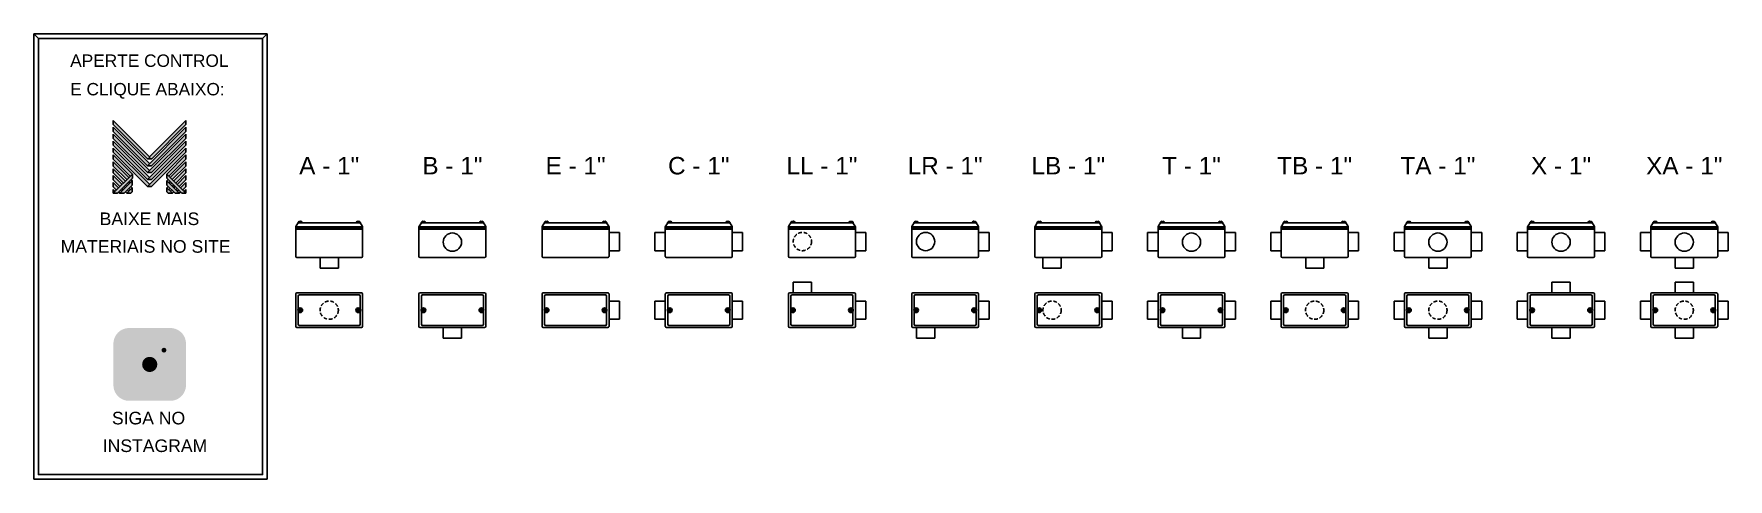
# Model space of a CAD drawing. Header units: millimetres. Extents: x 102 to 3017, y 259 to 1024.
import ezdxf
from ezdxf.enums import TextEntityAlignment as Align

# ---------------------------------------------------------------- set-up
doc = ezdxf.new("R2010")
doc.units = ezdxf.units.MM
doc.linetypes.add('HIDDEN', pattern=[9.525, 6.35, -3.175])
for name, color, linetype in [('BUCHA DE PASSAGEM', 20, 'Continuous'), ('CONDULETE', 8, 'Continuous'), ('FURO VASADO', 251, 'HIDDEN'), ('logo01', 10, 'Continuous'), ('logo02', 250, 'Continuous')]:
    doc.layers.add(name, color=color, linetype=linetype)
doc.styles.get("Standard").update_dxf_attribs({"font": 'arial.ttf'})

msp = doc.modelspace()

# ---------------------------------------------------------------- texts
at = {"color": 1}
for s, p in [('A - 1"', (610.1, 782.8)), ('B - 1"', (822, 782.8)), ('E - 1"', (1033.9, 782.8)), ('C - 1"', (1245.8, 782.8)), ('LL - 1"', (1457.7, 782.8)), ('LR - 1"', (1669.6, 782.8)), ('LB - 1"', (1881.5, 782.8)), ('T - 1"', (2093.4, 782.8)), ('TB - 1"', (2305.3, 782.8)), ('TA - 1"', (2517.3, 782.8)), ('X - 1"', (2729.2, 782.8)), ('XA - 1"', (2941.1, 782.8))]:
    msp.add_text(s, height=30, dxfattribs=at).set_placement(p, align=Align.CENTER)
at = {"layer": 'BUCHA DE PASSAGEM'}
for s, height, p in [('APERTE CONTROL', 21.263, (164.5, 967.7)), ('E CLIQUE ABAIXO:', 21.263, (164.5, 918.7)), ('BAIXE MAIS', 21.65, (215.2, 695.7)), ('MATERIAIS NO SITE', 21.646, (148.1, 648.2)), ('SIGA NO', 21.65, (236.3, 353.1)), ('INSTAGRAM', 21.65, (220.5, 305.6))]:
    msp.add_text(s, height=height, dxfattribs=at).set_placement(p)

# ---------------------------------------------------------------- blocks, each defined once
blk = doc.blocks.new('MESH')
at = {"layer": 'logo01'}
h = blk.add_hatch(color=256, dxfattribs=at)
h.dxf.hatch_style = 1
h.paths.add_polyline_path([(30046, 14087), (30046, 13835), (32119, 11769), (32248, 11769), (32248, 11893)])
h.paths.add_polyline_path([(30046, 13670), (30046, 13418), (32121, 11349), (32248, 11475)])
h.paths.add_polyline_path([(30046, 13253), (30046, 13001), (32121, 10932), (32248, 11058)])
h.paths.add_polyline_path([(30046, 12835), (30046, 12583), (32121, 10515), (32248, 10641)])
h.paths.add_polyline_path([(30046, 12418), (30046, 12166), (32121, 10097), (32248, 10223)])
h.paths.add_polyline_path([(30046, 12001), (30046, 11749), (31084, 10714), (31211, 10840)])
h.paths.add_polyline_path([(30046, 11583), (30046, 11331), (30875, 10505), (31001, 10631)])
h.paths.add_polyline_path([(30046, 11166), (30046, 10914), (30666, 10296), (30792, 10422)])
h.paths.add_polyline_path([(30046, 10749), (30046, 10497), (30456, 10088), (30583, 10214)])
h.paths.add_polyline_path([(30046, 10331), (30046, 10079), (30247, 9879), (30373, 10005)])
h.paths.add_polyline_path([(30164, 9796), (30046, 9914), (30046, 9679)])
h.paths.add_polyline_path([(30574, 9805), (30500, 9879), (30373, 9753), (30448, 9679)])
h.paths.add_polyline_path([(30784, 10013), (30709, 10088), (30583, 9962), (30657, 9887)])
h.paths.add_polyline_path([(30993, 9805), (30910, 9887), (30784, 9761), (30867, 9679)])
h.paths.add_polyline_path([(30993, 10222), (30918, 10296), (30792, 10170), (30867, 10096)])
h.paths.add_polyline_path([(31119, 10096), (30993, 9970), (31076, 9887), (31202, 10013)])
h.paths.add_polyline_path([(31202, 10431), (31128, 10505), (31001, 10379), (31076, 10305)], flags=17)
h.paths.add_polyline_path([(33284, 10840), (33284, 10588), (34196, 9679), (34449, 9679)])
h.paths.add_polyline_path([(33293, 10431), (33293, 10179), (33794, 9679), (34047, 9679)])
h.paths.add_polyline_path([(33293, 10013), (33293, 9761), (33376, 9679), (33628, 9679)], flags=17)
at = {"layer": 'logo02'}
h = blk.add_hatch(color=256, dxfattribs=at)
h.dxf.hatch_style = 1
h.paths.add_polyline_path([(34449, 13835), (34449, 14087), (32248, 11893), (32248, 11769), (32376, 11769)])
h.paths.add_polyline_path([(34449, 13418), (34449, 13670), (32121, 11349), (32374, 11349)])
h.paths.add_polyline_path([(34449, 13001), (34449, 13253), (32121, 10932), (32374, 10932)])
h.paths.add_polyline_path([(34449, 12583), (34449, 12835), (32121, 10515), (32374, 10515)])
h.paths.add_polyline_path([(34449, 12166), (34449, 12418), (32121, 10097), (32374, 10097)])
h.paths.add_polyline_path([(34449, 11749), (34449, 12001), (33284, 10840), (33411, 10714)], flags=17)
h.paths.add_polyline_path([(34449, 11331), (34449, 11583), (33494, 10631), (33620, 10505)], flags=17)
h.paths.add_polyline_path([(34449, 10914), (34449, 11166), (33703, 10422), (33829, 10296)], flags=17)
h.paths.add_polyline_path([(34449, 10497), (34449, 10749), (33912, 10214), (34039, 10088)])
h.paths.add_polyline_path([(34449, 10331), (34122, 10005), (34248, 9879), (34449, 10079)])
h.paths.add_polyline_path([(33577, 10296), (33502, 10222), (33628, 10096), (33703, 10170)])
h.paths.add_polyline_path([(33367, 10505), (33293, 10431), (33419, 10305), (33494, 10379)], flags=17)
h.paths.add_polyline_path([(33376, 10096), (33293, 10013), (33419, 9887), (33502, 9970)])
h.paths.add_polyline_path([(33786, 10088), (33711, 10013), (33838, 9887), (33912, 9962)])
h.paths.add_polyline_path([(33585, 9887), (33502, 9805), (33628, 9679), (33711, 9761)])
h.paths.add_polyline_path([(33995, 9879), (33921, 9805), (34047, 9679), (34122, 9753)])
h.paths.add_polyline_path([(34449, 9914), (34331, 9796), (34449, 9679)])
h.paths.add_polyline_path([(31202, 10013), (30867, 9679), (31119, 9679), (31202, 9761)], flags=17)
h.paths.add_polyline_path([(31202, 10179), (31202, 10431), (30448, 9679), (30701, 9679)])
h.paths.add_polyline_path([(31211, 10588), (31211, 10840), (30046, 9679), (30299, 9679)])
at = {"layer": 'logo01'}
for p, q in [((30046, 14087), (30046, 13835)), ((30046, 14087), (32248, 11893)), ((30046, 13835), (32119, 11769)), ((30046, 13670), (30046, 13418)), ((30046, 13670), (32248, 11475)), ((30046, 13418), (32121, 11349)), ((30046, 13253), (30046, 13001)), ((30046, 13253), (32248, 11058)), ((30046, 13001), (32121, 10932)), ((30046, 12835), (30046, 12583)), ((30046, 12835), (32248, 10641)), ((30046, 12583), (32121, 10515)), ((30046, 12418), (30046, 12166)), ((30046, 12418), (32248, 10223)), ((30046, 12166), (32121, 10097)), ((30046, 12001), (30046, 11749)), ((30046, 12001), (31211, 10840)), ((30046, 11749), (31084, 10714)), ((30046, 11583), (30046, 11331)), ((30046, 11583), (31001, 10631)), ((30046, 11331), (30875, 10505)), ((32119, 11769), (32248, 11769)), ((30046, 11166), (30046, 10914)), ((30046, 11166), (30792, 10422)), ((30046, 10914), (30666, 10296)), ((30046, 10749), (30046, 10497)), ((30046, 10749), (30583, 10214)), ((30046, 10497), (30456, 10088)), ((30046, 10331), (30046, 10079)), ((30046, 10331), (30373, 10005)), ((30918, 10296), (30993, 10222)), ((31001, 10379), (31076, 10305)), ((31128, 10505), (31202, 10431)), ((33284, 10840), (34449, 9679)), ((33284, 10588), (33284, 10840)), ((33284, 10588), (34196, 9679)), ((33293, 10431), (34047, 9679)), ((33293, 10179), (33293, 10431)), ((30046, 10079), (30247, 9879)), ((30046, 9914), (30046, 9679)), ((30046, 9914), (30164, 9796)), ((30373, 9753), (30448, 9679)), ((30500, 9879), (30574, 9805)), ((30583, 9962), (30657, 9887)), ((30709, 10088), (30784, 10013)), ((30784, 9761), (30867, 9679)), ((30792, 10170), (30867, 10096)), ((30910, 9887), (30993, 9805)), ((30993, 9970), (31076, 9887)), ((31119, 10096), (31202, 10013)), ((33293, 10179), (33794, 9679)), ((33293, 10013), (33628, 9679)), ((33293, 9761), (33293, 10013)), ((33293, 9761), (33376, 9679)), ((33628, 9679), (33376, 9679)), ((34047, 9679), (33794, 9679)), ((34449, 9679), (34196, 9679))]:
    blk.add_line(p, q, dxfattribs=at)
at = {"layer": 'logo02'}
for p, q in [((34449, 13670), (32121, 11349)), ((34449, 14087), (32248, 11893)), ((34449, 13418), (32374, 11349)), ((34449, 13835), (32376, 11769)), ((34449, 14087), (34449, 13835)), ((34449, 13670), (34449, 13418)), ((34449, 13253), (32121, 10932)), ((34449, 12835), (32121, 10515)), ((34449, 12418), (32121, 10097)), ((34449, 13001), (32374, 10932)), ((34449, 12583), (32374, 10515)), ((34449, 13253), (34449, 13001)), ((34449, 12835), (34449, 12583)), ((34449, 12418), (34449, 12166)), ((32121, 11349), (32374, 11349)), ((32248, 11769), (32248, 11893)), ((32376, 11769), (32248, 11769)), ((34449, 12166), (32374, 10097)), ((34449, 12001), (33284, 10840)), ((34449, 11749), (33411, 10714)), ((34449, 11583), (33494, 10631)), ((34449, 11331), (33620, 10505)), ((34449, 12001), (34449, 11749)), ((34449, 11583), (34449, 11331)), ((31211, 10840), (30046, 9679)), ((31211, 10588), (30299, 9679)), ((31202, 10431), (30448, 9679)), ((31202, 10179), (31202, 10431)), ((31211, 10588), (31211, 10840)), ((32121, 10932), (32374, 10932)), ((32121, 10515), (32374, 10515)), ((33367, 10505), (33293, 10431)), ((33494, 10379), (33419, 10305)), ((33577, 10296), (33502, 10222)), ((34449, 11166), (33703, 10422)), ((34449, 10914), (33829, 10296)), ((34449, 10749), (33912, 10214)), ((34449, 10497), (34039, 10088)), ((34449, 10331), (34122, 10005)), ((34449, 11166), (34449, 10914)), ((34449, 10749), (34449, 10497)), ((34449, 10331), (34449, 10079)), ((30046, 9679), (30299, 9679)), ((30448, 9679), (30701, 9679)), ((31202, 10179), (30701, 9679)), ((31202, 10013), (30867, 9679)), ((30867, 9679), (31119, 9679)), ((31202, 9761), (31119, 9679)), ((31202, 9761), (31202, 10013)), ((32121, 10097), (32374, 10097)), ((33376, 10096), (33293, 10013)), ((33502, 9970), (33419, 9887)), ((33585, 9887), (33502, 9805)), ((33703, 10170), (33628, 10096)), ((33711, 9761), (33628, 9679)), ((33786, 10088), (33711, 10013)), ((33912, 9962), (33838, 9887)), ((33995, 9879), (33921, 9805)), ((34122, 9753), (34047, 9679)), ((34449, 10079), (34248, 9879)), ((34449, 9914), (34331, 9796)), ((34449, 9914), (34449, 9679))]:
    blk.add_line(p, q, dxfattribs=at)

# ---------------------------------------------------------------- hatches: boundary and pattern name
at = {"layer": 'BUCHA DE PASSAGEM'}
h = msp.add_hatch(color=18, dxfattribs=at)
h.dxf.hatch_style = 1
h.paths.add_polyline_path([(336.9, 518.7), (265.7, 518.7, 0.414214), (238.9, 491.9), (238.9, 420.5, 0.414214), (265.7, 393.7), (336.9, 393.7, 0.414214), (363.7, 420.5), (363.7, 491.9, 0.414214)])
h.paths.add_polyline_path([(284, 501.3), (318.6, 501.3, -0.414214), (346.3, 473.6), (346.3, 438.8, -0.414214), (318.6, 411.1), (284, 411.1, -0.414214), (256.3, 438.8), (256.3, 473.6, -0.414214)], flags=16)
h.paths.add_polyline_path([(284, 493.1), (318.6, 493.1, -0.414214), (338.1, 473.6), (338.1, 438.8, -0.414214), (318.6, 419.3), (284, 419.3, -0.414214), (264.5, 438.8), (264.5, 473.6, -0.414214)], flags=0)
h.paths.add_polyline_path([(322.5, 456.2, -1), (280.1, 456.2, -1)], flags=0)
h.paths.add_polyline_path([(314.3, 456.2, -1), (288.3, 456.2, -1)], flags=0)
h.paths.add_polyline_path([(329.9, 480.7, -1), (321.7, 480.7, -1)], flags=0)
h.paths.add_polyline_path([(318.6, 493.1), (284, 493.1, 0.414214), (264.5, 473.6), (264.5, 438.8, 0.414214), (284, 419.3), (318.6, 419.3, 0.414214), (338.1, 438.8), (338.1, 473.6, 0.414214)], flags=0)
h.paths.add_polyline_path([(288.3, 456.2, 1), (314.3, 456.2, 1)], flags=0)
h = msp.add_hatch(color=0, dxfattribs=at)
h.dxf.hatch_style = 1
h.paths.add_polyline_path([(284, 501.3, 0.414214), (256.3, 473.6), (256.3, 438.8, 0.414214), (284, 411.1), (318.6, 411.1, 0.414214), (346.3, 438.8), (346.3, 473.6, 0.414214), (318.6, 501.3)])
h.paths.add_polyline_path([(329.9, 480.7, -1), (321.7, 480.7, -1)], flags=16)
h.paths.add_polyline_path([(322.5, 456.2, -1), (280.1, 456.2, -1)], flags=16)
h.paths.add_polyline_path([(314.3, 456.2, -1), (288.3, 456.2, -1)], flags=0)
h = msp.add_hatch(color=18, dxfattribs=at)
h.dxf.hatch_style = 1
h.paths.add_polyline_path([(318.6, 493.1), (284, 493.1, 0.414214), (264.5, 473.6), (264.5, 438.8, 0.414214), (284, 419.3), (318.6, 419.3, 0.414214), (338.1, 438.8), (338.1, 473.6, 0.414214)])
h.paths.add_polyline_path([(322.5, 456.2, -1), (280.1, 456.2, -1)], flags=16)
h.paths.add_polyline_path([(314.3, 456.2, -1), (288.3, 456.2, -1)], flags=0)
h.paths.add_polyline_path([(321.7, 480.7, -1), (329.9, 480.7, -1)], flags=16)
h.paths.add_polyline_path([(314.3, 456.2, 1), (288.3, 456.2, 1)], flags=0)
h = msp.add_hatch(color=0, dxfattribs=at)
h.dxf.hatch_style = 1
h.paths.add_polyline_path([(280.1, 456.2, 1), (322.5, 456.2, 1)])
h.paths.add_polyline_path([(314.3, 456.2, -1), (288.3, 456.2, -1)], flags=16)
h = msp.add_hatch(color=18, dxfattribs=at)
h.dxf.hatch_style = 1
h.paths.add_polyline_path([(288.3, 456.2, 1), (314.3, 456.2, 1)])
h = msp.add_hatch(color=0, dxfattribs=at)
h.dxf.hatch_style = 1
h.paths.add_polyline_path([(329.9, 480.7, 1), (321.7, 480.7, 1)])

# ---------------------------------------------------------------- linework, layer by layer
for p, q in [((109.7, 1016.6), (102, 1024.3)), ((495.5, 1016.6), (503.2, 1024.3))]:
    msp.add_line(p, q, dxfattribs=at)
for points in [[(102, 1024.3), (503.2, 1024.3), (503.2, 259.1), (102, 259.1)], [(109.7, 1016.6), (495.5, 1016.6), (495.5, 266.8), (109.7, 266.8)]]:
    msp.add_lwpolyline(points, close=True, dxfattribs=at)
at = {"layer": 'CONDULETE'}
for p, q in [((556.7, 699.8), (553.3, 694.6)), ((564, 699.8), (556.5, 699.8)), ((559.7, 701.4), (559.7, 702)), ((560.2, 701.2), (559.9, 701.2)), ((560.2, 701.2), (560.6, 701.2)), ((560.8, 701.4), (560.8, 702)), ((564, 699.8), (656.2, 699.8)), ((656.2, 699.8), (663.8, 699.8)), ((659.5, 701.4), (659.4, 702)), ((660, 701.2), (659.7, 701.2)), ((660, 701.2), (660.3, 701.2)), ((660.5, 701.4), (660.6, 702)), ((663.5, 699.8), (666.9, 694.6)), ((768.6, 699.8), (765.2, 694.6)), ((775.9, 699.8), (768.4, 699.8)), ((771.6, 701.4), (771.6, 702)), ((772.1, 701.2), (771.8, 701.2)), ((772.1, 701.2), (772.5, 701.2)), ((772.7, 701.4), (772.7, 702)), ((775.9, 699.8), (868.1, 699.8)), ((868.1, 699.8), (875.7, 699.8)), ((871.4, 701.4), (871.3, 702)), ((871.9, 701.2), (871.6, 701.2)), ((871.9, 701.2), (872.2, 701.2)), ((872.4, 701.4), (872.5, 702)), ((875.4, 699.8), (878.8, 694.6)), ((980.5, 699.8), (977.1, 694.6)), ((987.8, 699.8), (980.3, 699.8)), ((983.5, 701.4), (983.5, 702)), ((984, 701.2), (983.7, 701.2)), ((984, 701.2), (984.4, 701.2)), ((984.6, 701.4), (984.6, 702)), ((987.8, 699.8), (1080, 699.8)), ((1080, 699.8), (1087.6, 699.8)), ((1083.3, 701.4), (1083.2, 702)), ((1083.8, 701.2), (1083.5, 701.2)), ((1083.8, 701.2), (1084.1, 701.2)), ((1084.3, 701.4), (1084.4, 702)), ((1087.3, 699.8), (1090.7, 694.6)), ((1192.4, 699.8), (1189.1, 694.6)), ((1199.7, 699.8), (1192.2, 699.8)), ((1195.4, 701.4), (1195.4, 702)), ((1195.9, 701.2), (1195.6, 701.2)), ((1195.9, 701.2), (1196.3, 701.2)), ((1196.5, 701.4), (1196.5, 702)), ((1199.7, 699.8), (1291.9, 699.8)), ((1291.9, 699.8), (1299.5, 699.8)), ((1295.2, 701.4), (1295.1, 702)), ((1295.7, 701.2), (1295.4, 701.2)), ((1295.7, 701.2), (1296, 701.2)), ((1296.2, 701.4), (1296.3, 702)), ((1299.2, 699.8), (1302.6, 694.6)), ((1404.3, 699.8), (1401, 694.6)), ((1411.6, 699.8), (1404.1, 699.8)), ((1407.3, 701.4), (1407.3, 702)), ((1407.9, 701.2), (1407.5, 701.2)), ((1407.9, 701.2), (1408.2, 701.2)), ((1408.4, 701.4), (1408.4, 702)), ((1411.6, 699.8), (1503.8, 699.8)), ((1503.8, 699.8), (1511.4, 699.8)), ((1507.1, 701.4), (1507, 702)), ((1507.6, 701.2), (1507.3, 701.2)), ((1507.6, 701.2), (1507.9, 701.2)), ((1508.1, 701.4), (1508.2, 702)), ((1511.1, 699.8), (1514.5, 694.6)), ((1616.2, 699.8), (1612.9, 694.6)), ((1623.5, 699.8), (1616, 699.8)), ((1619.2, 701.4), (1619.2, 702)), ((1619.8, 701.2), (1619.4, 701.2)), ((1619.8, 701.2), (1620.1, 701.2)), ((1620.3, 701.4), (1620.3, 702)), ((1623.5, 699.8), (1715.7, 699.8)), ((1715.7, 699.8), (1723.3, 699.8)), ((1719, 701.4), (1718.9, 702)), ((1719.5, 701.2), (1719.2, 701.2)), ((1719.5, 701.2), (1719.8, 701.2)), ((1720, 701.4), (1720.1, 702)), ((1723, 699.8), (1726.4, 694.6)), ((1828.1, 699.8), (1824.8, 694.6)), ((1835.4, 699.8), (1827.9, 699.8)), ((1831.1, 701.4), (1831.1, 702)), ((1831.7, 701.2), (1831.3, 701.2)), ((1831.7, 701.2), (1832, 701.2)), ((1832.2, 701.4), (1832.2, 702)), ((1835.4, 699.8), (1927.6, 699.8)), ((1927.6, 699.8), (1935.2, 699.8)), ((1930.9, 701.4), (1930.8, 702)), ((1931.4, 701.2), (1931.1, 701.2)), ((1931.4, 701.2), (1931.7, 701.2)), ((1931.9, 701.4), (1932, 702)), ((1934.9, 699.8), (1938.3, 694.6)), ((2040, 699.8), (2036.7, 694.6)), ((2047.3, 699.8), (2039.8, 699.8)), ((2043, 701.4), (2043, 702)), ((2043.6, 701.2), (2043.2, 701.2)), ((2043.6, 701.2), (2043.9, 701.2)), ((2044.1, 701.4), (2044.1, 702)), ((2047.3, 699.8), (2139.5, 699.8)), ((2139.5, 699.8), (2147.1, 699.8)), ((2142.8, 701.4), (2142.8, 702)), ((2143.3, 701.2), (2143, 701.2)), ((2143.3, 701.2), (2143.6, 701.2)), ((2143.8, 701.4), (2143.9, 702)), ((2146.8, 699.8), (2150.2, 694.6)), ((2251.9, 699.8), (2248.6, 694.6)), ((2259.2, 699.8), (2251.7, 699.8)), ((2255, 701.4), (2254.9, 702)), ((2255.5, 701.2), (2255.2, 701.2)), ((2255.5, 701.2), (2255.8, 701.2)), ((2256, 701.4), (2256, 702)), ((2259.2, 699.8), (2351.5, 699.8)), ((2351.5, 699.8), (2359, 699.8)), ((2354.7, 701.4), (2354.7, 702)), ((2355.2, 701.2), (2354.9, 701.2)), ((2355.2, 701.2), (2355.5, 701.2)), ((2355.7, 701.4), (2355.8, 702)), ((2358.8, 699.8), (2362.1, 694.6)), ((2463.8, 699.8), (2460.5, 694.6)), ((2471.1, 699.8), (2463.6, 699.8)), ((2466.9, 701.4), (2466.8, 702)), ((2467.4, 701.2), (2467.1, 701.2)), ((2467.4, 701.2), (2467.7, 701.2)), ((2467.9, 701.4), (2467.9, 702)), ((2471.1, 699.8), (2563.4, 699.8)), ((2563.4, 699.8), (2570.9, 699.8)), ((2566.6, 701.4), (2566.6, 702)), ((2567.1, 701.2), (2566.8, 701.2)), ((2567.1, 701.2), (2567.5, 701.2)), ((2567.7, 701.4), (2567.7, 702)), ((2570.7, 699.8), (2574, 694.6)), ((2675.8, 699.8), (2672.4, 694.6)), ((2683.1, 699.8), (2675.5, 699.8)), ((2678.8, 701.4), (2678.7, 702)), ((2679.3, 701.2), (2679, 701.2)), ((2679.3, 701.2), (2679.6, 701.2)), ((2679.8, 701.4), (2679.9, 702)), ((2683.1, 699.8), (2775.3, 699.8)), ((2775.3, 699.8), (2782.8, 699.8)), ((2778.5, 701.4), (2778.5, 702)), ((2779, 701.2), (2778.7, 701.2)), ((2779, 701.2), (2779.4, 701.2)), ((2779.6, 701.4), (2779.6, 702)), ((2782.6, 699.8), (2785.9, 694.6)), ((2887.7, 699.8), (2884.3, 694.6)), ((2895, 699.8), (2887.4, 699.8)), ((2890.7, 701.4), (2890.6, 702)), ((2891.2, 701.2), (2890.9, 701.2)), ((2891.2, 701.2), (2891.5, 701.2)), ((2891.7, 701.4), (2891.8, 702)), ((2895, 699.8), (2987.2, 699.8)), ((2987.2, 699.8), (2994.7, 699.8)), ((2990.4, 701.4), (2990.4, 702)), ((2990.9, 701.2), (2990.6, 701.2)), ((2990.9, 701.2), (2991.3, 701.2)), ((2991.5, 701.4), (2991.5, 702)), ((2994.5, 699.8), (2997.8, 694.6)), ((552.6, 692.9), (553.3, 694.6)), ((552.6, 692.9), (552.6, 641.8)), ((552.6, 692.9), (667.6, 692.9)), ((552.6, 690.4), (667.6, 690.4)), ((552.6, 688.8), (667.6, 688.8)), ((667.6, 692.9), (666.9, 694.6)), ((667.6, 641.8), (667.6, 692.9)), ((764.5, 692.9), (765.2, 694.6)), ((764.5, 692.9), (764.5, 641.8)), ((764.5, 692.9), (879.5, 692.9)), ((764.5, 690.4), (879.5, 690.4)), ((764.5, 688.8), (879.5, 688.8)), ((879.5, 692.9), (878.8, 694.6)), ((879.5, 641.8), (879.5, 692.9)), ((976.4, 692.9), (977.1, 694.6)), ((976.4, 692.9), (976.4, 641.8)), ((976.4, 692.9), (1091.4, 692.9)), ((976.4, 690.4), (1091.4, 690.4)), ((976.4, 688.8), (1091.4, 688.8)), ((1091.4, 692.9), (1090.7, 694.6)), ((1091.4, 641.8), (1091.4, 692.9)), ((1109.4, 683.1), (1091.4, 683.1)), ((1109.4, 651.7), (1109.4, 683.1)), ((1170.3, 683.1), (1188.3, 683.1)), ((1170.3, 651.7), (1170.3, 683.1)), ((1188.3, 692.9), (1189.1, 694.6)), ((1188.3, 692.9), (1188.3, 641.8)), ((1188.3, 692.9), (1303.3, 692.9)), ((1188.3, 690.4), (1303.3, 690.4)), ((1188.3, 688.8), (1303.3, 688.8)), ((1303.3, 692.9), (1302.6, 694.6)), ((1303.3, 641.8), (1303.3, 692.9)), ((1321.3, 683.1), (1303.3, 683.1)), ((1321.3, 651.7), (1321.3, 683.1)), ((1400.2, 692.9), (1401, 694.6)), ((1400.2, 692.9), (1400.2, 641.8)), ((1400.2, 692.9), (1515.2, 692.9)), ((1400.2, 690.4), (1515.2, 690.4)), ((1400.2, 688.8), (1515.2, 688.8)), ((1515.2, 692.9), (1514.5, 694.6)), ((1515.2, 641.8), (1515.2, 692.9)), ((1533.2, 683.1), (1515.2, 683.1)), ((1533.2, 651.7), (1533.2, 683.1)), ((1612.1, 692.9), (1612.9, 694.6)), ((1612.1, 692.9), (1612.1, 641.8)), ((1612.1, 692.9), (1727.1, 692.9)), ((1612.1, 690.4), (1727.1, 690.4)), ((1612.1, 688.8), (1727.1, 688.8)), ((1727.1, 692.9), (1726.4, 694.6)), ((1727.1, 641.8), (1727.1, 692.9)), ((1745.1, 683.1), (1727.1, 683.1)), ((1745.1, 651.7), (1745.1, 683.1)), ((1824, 692.9), (1824.8, 694.6)), ((1824, 692.9), (1824, 641.8)), ((1824, 692.9), (1939, 692.9)), ((1824, 690.4), (1939, 690.4)), ((1824, 688.8), (1939, 688.8)), ((1939, 692.9), (1938.3, 694.6)), ((1939, 641.8), (1939, 692.9)), ((1957, 683.1), (1939, 683.1)), ((1957, 651.7), (1957, 683.1)), ((2017.9, 683.1), (2035.9, 683.1)), ((2017.9, 651.7), (2017.9, 683.1)), ((2035.9, 692.9), (2036.7, 694.6)), ((2035.9, 692.9), (2035.9, 641.8)), ((2035.9, 692.9), (2150.9, 692.9)), ((2035.9, 690.4), (2150.9, 690.4)), ((2035.9, 688.8), (2150.9, 688.8)), ((2150.9, 692.9), (2150.2, 694.6)), ((2150.9, 641.8), (2150.9, 692.9)), ((2168.9, 683.1), (2150.9, 683.1)), ((2168.9, 651.7), (2168.9, 683.1)), ((2229.8, 683.1), (2247.8, 683.1)), ((2229.8, 651.7), (2229.8, 683.1)), ((2247.8, 692.9), (2248.6, 694.6)), ((2247.8, 692.9), (2247.8, 641.8)), ((2247.8, 692.9), (2362.8, 692.9)), ((2247.8, 690.4), (2362.8, 690.4)), ((2247.8, 688.8), (2362.8, 688.8)), ((2362.8, 692.9), (2362.1, 694.6)), ((2362.8, 641.8), (2362.8, 692.9)), ((2380.8, 683.1), (2362.8, 683.1)), ((2380.8, 651.7), (2380.8, 683.1)), ((2441.8, 683.1), (2459.8, 683.1)), ((2441.8, 651.7), (2441.8, 683.1)), ((2459.8, 692.9), (2460.5, 694.6)), ((2459.8, 692.9), (2459.8, 641.8)), ((2459.8, 692.9), (2574.8, 692.9)), ((2459.8, 690.4), (2574.8, 690.4)), ((2459.8, 688.8), (2574.8, 688.8)), ((2574.8, 692.9), (2574, 694.6)), ((2574.8, 641.8), (2574.8, 692.9)), ((2592.8, 683.1), (2574.8, 683.1)), ((2592.8, 651.7), (2592.8, 683.1)), ((2653.7, 683.1), (2671.7, 683.1)), ((2653.7, 651.7), (2653.7, 683.1)), ((2671.7, 692.9), (2672.4, 694.6)), ((2671.7, 692.9), (2671.7, 641.8)), ((2671.7, 692.9), (2786.7, 692.9)), ((2671.7, 690.4), (2786.7, 690.4)), ((2671.7, 688.8), (2786.7, 688.8)), ((2786.7, 692.9), (2785.9, 694.6)), ((2786.7, 641.8), (2786.7, 692.9)), ((2804.7, 683.1), (2786.7, 683.1)), ((2804.7, 651.7), (2804.7, 683.1)), ((2865.6, 683.1), (2883.6, 683.1)), ((2865.6, 651.7), (2865.6, 683.1)), ((2883.6, 692.9), (2884.3, 694.6)), ((2883.6, 692.9), (2883.6, 641.8)), ((2883.6, 692.9), (2998.6, 692.9)), ((2883.6, 690.4), (2998.6, 690.4)), ((2883.6, 688.8), (2998.6, 688.8)), ((2998.6, 692.9), (2997.8, 694.6)), ((2998.6, 641.8), (2998.6, 692.9)), ((3016.6, 683.1), (2998.6, 683.1)), ((3016.6, 651.7), (3016.6, 683.1)), ((1109.4, 651.7), (1091.4, 651.7)), ((1170.3, 651.7), (1188.3, 651.7)), ((1321.3, 651.7), (1303.3, 651.7)), ((1533.2, 651.7), (1515.2, 651.7)), ((1745.1, 651.7), (1727.1, 651.7)), ((1957, 651.7), (1939, 651.7)), ((2017.9, 651.7), (2035.9, 651.7)), ((2168.9, 651.7), (2150.9, 651.7)), ((2229.8, 651.7), (2247.8, 651.7)), ((2380.8, 651.7), (2362.8, 651.7)), ((2441.8, 651.7), (2459.8, 651.7)), ((2592.8, 651.7), (2574.8, 651.7)), ((2653.7, 651.7), (2671.7, 651.7)), ((2804.7, 651.7), (2786.7, 651.7)), ((2865.6, 651.7), (2883.6, 651.7)), ((3016.6, 651.7), (2998.6, 651.7)), ((554.6, 639.8), (665.6, 639.8)), ((594.4, 621.8), (594.4, 639.8)), ((594.4, 621.8), (625.8, 621.8)), ((625.8, 621.8), (625.8, 639.8)), ((766.5, 639.8), (877.5, 639.8)), ((978.4, 639.8), (1089.4, 639.8)), ((1190.3, 639.8), (1301.3, 639.8)), ((1402.2, 639.8), (1513.2, 639.8)), ((1614.1, 639.8), (1725.1, 639.8)), ((1826, 639.8), (1937, 639.8)), ((1837.9, 621.8), (1837.9, 639.8)), ((1837.9, 621.8), (1869.3, 621.8)), ((1869.3, 621.8), (1869.3, 639.8)), ((2037.9, 639.8), (2148.9, 639.8)), ((2249.8, 639.8), (2360.8, 639.8)), ((2289.9, 621.8), (2289.9, 639.8)), ((2289.9, 621.8), (2321.3, 621.8)), ((2321.3, 621.8), (2321.3, 639.8)), ((2461.8, 639.8), (2572.8, 639.8)), ((2501.8, 621.8), (2501.8, 639.8)), ((2501.8, 621.8), (2533.2, 621.8)), ((2533.2, 621.8), (2533.2, 639.8)), ((2673.7, 639.8), (2784.7, 639.8)), ((2885.6, 639.8), (2996.6, 639.8)), ((2925.7, 621.8), (2925.7, 639.8)), ((2925.7, 621.8), (2957.1, 621.8)), ((2957.1, 621.8), (2957.1, 639.8)), ((1408.4, 597.4), (1408.4, 579.4)), ((1408.4, 597.4), (1439.8, 597.4)), ((1439.8, 597.4), (1439.8, 579.4)), ((2713.5, 597.4), (2713.5, 579.4)), ((2713.5, 597.4), (2744.9, 597.4)), ((2744.9, 597.4), (2744.9, 579.4)), ((2925.4, 597.4), (2925.4, 579.4)), ((2925.4, 597.4), (2956.8, 597.4)), ((2956.8, 597.4), (2956.8, 579.4)), ((552.6, 577.4), (552.6, 521.4)), ((554.6, 579.4), (665.6, 579.4)), ((556.7, 573.6), (556.7, 551.2)), ((558.7, 575.6), (661.5, 575.6)), ((663.5, 573.6), (663.5, 551.2)), ((667.6, 577.4), (667.6, 521.4)), ((764.5, 577.4), (764.5, 521.4)), ((766.5, 579.4), (877.5, 579.4)), ((768.6, 573.6), (768.6, 551.2)), ((770.6, 575.6), (873.4, 575.6)), ((875.4, 573.6), (875.4, 551.2)), ((879.5, 577.4), (879.5, 521.4)), ((976.4, 577.4), (976.4, 521.4)), ((978.4, 579.4), (1089.4, 579.4)), ((980.5, 573.6), (980.5, 551.2)), ((982.5, 575.6), (1085.3, 575.6)), ((1087.3, 573.6), (1087.3, 551.2)), ((1091.4, 577.4), (1091.4, 521.4)), ((1109.4, 565.1), (1091.4, 565.1)), ((1109.4, 533.7), (1109.4, 565.1)), ((1170.3, 565.1), (1188.3, 565.1)), ((1170.3, 533.7), (1170.3, 565.1)), ((1188.3, 577.4), (1188.3, 521.4)), ((1190.3, 579.4), (1301.3, 579.4)), ((1192.4, 573.6), (1192.4, 551.2)), ((1194.4, 575.6), (1297.2, 575.6)), ((1299.2, 573.6), (1299.2, 551.2)), ((1303.3, 577.4), (1303.3, 521.4)), ((1321.3, 565.1), (1303.3, 565.1)), ((1321.3, 533.7), (1321.3, 565.1)), ((1400.2, 577.4), (1400.2, 521.4)), ((1402.2, 579.4), (1513.2, 579.4)), ((1404.3, 573.6), (1404.3, 551.2)), ((1406.3, 575.6), (1509.1, 575.6)), ((1511.1, 573.6), (1511.1, 551.2)), ((1515.2, 577.4), (1515.2, 521.4)), ((1533.2, 565.1), (1515.2, 565.1)), ((1533.2, 533.7), (1533.2, 565.1)), ((1612.1, 577.4), (1612.1, 521.4)), ((1614.1, 579.4), (1725.1, 579.4)), ((1616.2, 573.6), (1616.2, 551.2)), ((1618.2, 575.6), (1721, 575.6)), ((1723, 573.6), (1723, 551.2)), ((1727.1, 577.4), (1727.1, 521.4)), ((1745.1, 565.1), (1727.1, 565.1)), ((1745.1, 533.7), (1745.1, 565.1)), ((1824, 577.4), (1824, 521.4)), ((1826, 579.4), (1937, 579.4)), ((1828.1, 573.6), (1828.1, 551.2)), ((1830.1, 575.6), (1932.9, 575.6)), ((1934.9, 573.6), (1934.9, 551.2)), ((1939, 577.4), (1939, 521.4)), ((1957, 565.1), (1939, 565.1)), ((1957, 533.7), (1957, 565.1)), ((2017.9, 565.1), (2035.9, 565.1)), ((2017.9, 533.7), (2017.9, 565.1)), ((2035.9, 577.4), (2035.9, 521.4)), ((2037.9, 579.4), (2148.9, 579.4)), ((2040, 573.6), (2040, 551.2)), ((2042, 575.6), (2144.8, 575.6)), ((2146.8, 573.6), (2146.8, 551.2)), ((2150.9, 577.4), (2150.9, 521.4)), ((2168.9, 565.1), (2150.9, 565.1)), ((2168.9, 533.7), (2168.9, 565.1)), ((2229.8, 565.1), (2247.8, 565.1)), ((2229.8, 533.7), (2229.8, 565.1)), ((2247.8, 577.4), (2247.8, 521.4)), ((2249.8, 579.4), (2360.8, 579.4)), ((2251.9, 573.6), (2251.9, 551.2)), ((2253.9, 575.6), (2356.8, 575.6)), ((2358.8, 573.6), (2358.8, 551.2)), ((2362.8, 577.4), (2362.8, 521.4)), ((2380.8, 565.1), (2362.8, 565.1)), ((2380.8, 533.7), (2380.8, 565.1)), ((2441.8, 565.1), (2459.8, 565.1)), ((2441.8, 533.7), (2441.8, 565.1)), ((2459.8, 577.4), (2459.8, 521.4)), ((2461.8, 579.4), (2572.8, 579.4)), ((2463.8, 573.6), (2463.8, 551.2)), ((2465.8, 575.6), (2568.7, 575.6)), ((2570.7, 573.6), (2570.7, 551.2)), ((2574.8, 577.4), (2574.8, 521.4)), ((2592.8, 565.1), (2574.8, 565.1)), ((2592.8, 533.7), (2592.8, 565.1)), ((2653.7, 565.1), (2671.7, 565.1)), ((2653.7, 533.7), (2653.7, 565.1)), ((2671.7, 577.4), (2671.7, 521.4)), ((2673.7, 579.4), (2784.7, 579.4)), ((2675.8, 573.6), (2675.8, 551.2)), ((2677.8, 575.6), (2780.6, 575.6)), ((2782.6, 573.6), (2782.6, 551.2)), ((2786.7, 577.4), (2786.7, 521.4)), ((2804.7, 565.1), (2786.7, 565.1)), ((2804.7, 533.7), (2804.7, 565.1)), ((2865.6, 565.1), (2883.6, 565.1)), ((2865.6, 533.7), (2865.6, 565.1)), ((2883.6, 577.4), (2883.6, 521.4)), ((2885.6, 579.4), (2996.6, 579.4)), ((2887.7, 573.6), (2887.7, 551.2)), ((2889.7, 575.6), (2992.5, 575.6)), ((2994.5, 573.6), (2994.5, 551.2)), ((2998.6, 577.4), (2998.6, 521.4)), ((3016.6, 565.1), (2998.6, 565.1)), ((3016.6, 533.7), (3016.6, 565.1)), ((556.7, 547.5), (556.7, 525.1)), ((556.7, 543), (556.7, 525.1)), ((558.2, 549.4), (558.2, 549.7)), ((558.2, 549.4), (558.2, 549)), ((558.4, 549.9), (559.5, 549.9)), ((558.4, 548.8), (559.5, 548.8)), ((559.7, 551.1), (559.7, 550.1)), ((559.7, 547.6), (559.7, 548.6)), ((560.2, 551.3), (559.9, 551.3)), ((560.2, 547.4), (559.9, 547.4)), ((560.2, 551.3), (560.6, 551.3)), ((560.2, 547.4), (560.6, 547.4)), ((560.8, 551.1), (560.8, 550.1)), ((560.8, 547.6), (560.8, 548.6)), ((562, 549.9), (561, 549.9)), ((562, 548.8), (561, 548.8)), ((562.2, 549.4), (562.2, 549.7)), ((562.2, 549.4), (562.2, 549)), ((658, 549.4), (658, 549.7)), ((658, 549.4), (658, 549)), ((658.2, 549.9), (659.3, 549.9)), ((658.2, 548.8), (659.3, 548.8)), ((659.4, 551.1), (659.4, 550.1)), ((659.4, 547.6), (659.4, 548.6)), ((660, 551.3), (659.6, 551.3)), ((660, 547.4), (659.6, 547.4)), ((660, 551.3), (660.4, 551.3)), ((660, 547.4), (660.4, 547.4)), ((660.6, 551.1), (660.6, 550.1)), ((660.6, 547.6), (660.6, 548.6)), ((661.8, 549.9), (660.7, 549.9)), ((661.8, 548.8), (660.7, 548.8)), ((662, 549.4), (662, 549.7)), ((662, 549.4), (662, 549)), ((663.5, 547.5), (663.5, 525.1)), ((663.5, 543), (663.5, 525.1)), ((768.6, 547.5), (768.6, 525.1)), ((768.6, 543), (768.6, 525.1)), ((770.1, 549.4), (770.1, 549.7)), ((770.1, 549.4), (770.1, 549)), ((770.3, 549.9), (771.4, 549.9)), ((770.3, 548.8), (771.4, 548.8)), ((771.6, 551.1), (771.6, 550.1)), ((771.6, 547.6), (771.6, 548.6)), ((772.1, 551.3), (771.8, 551.3)), ((772.1, 547.4), (771.8, 547.4)), ((772.1, 551.3), (772.5, 551.3)), ((772.1, 547.4), (772.5, 547.4)), ((772.7, 551.1), (772.7, 550.1)), ((772.7, 547.6), (772.7, 548.6)), ((773.9, 549.9), (772.9, 549.9)), ((773.9, 548.8), (772.9, 548.8)), ((774.1, 549.4), (774.1, 549.7)), ((774.1, 549.4), (774.1, 549)), ((869.9, 549.4), (869.9, 549.7)), ((869.9, 549.4), (869.9, 549)), ((870.1, 549.9), (871.2, 549.9)), ((870.1, 548.8), (871.2, 548.8)), ((871.3, 551.1), (871.3, 550.1)), ((871.3, 547.6), (871.3, 548.6)), ((871.9, 551.3), (871.5, 551.3)), ((871.9, 547.4), (871.5, 547.4)), ((871.9, 551.3), (872.3, 551.3)), ((871.9, 547.4), (872.3, 547.4)), ((872.5, 551.1), (872.5, 550.1)), ((872.5, 547.6), (872.5, 548.6)), ((873.7, 549.9), (872.6, 549.9)), ((873.7, 548.8), (872.6, 548.8)), ((873.9, 549.4), (873.9, 549.7)), ((873.9, 549.4), (873.9, 549)), ((875.4, 547.5), (875.4, 525.1)), ((875.4, 543), (875.4, 525.1)), ((980.5, 547.5), (980.5, 525.1)), ((980.5, 543), (980.5, 525.1)), ((982.1, 549.4), (982.1, 549.7)), ((982.1, 549.4), (982.1, 549)), ((982.3, 549.9), (983.3, 549.9)), ((982.3, 548.8), (983.3, 548.8)), ((983.5, 551.1), (983.5, 550.1)), ((983.5, 547.6), (983.5, 548.6)), ((984, 551.3), (983.7, 551.3)), ((984, 547.4), (983.7, 547.4)), ((984, 551.3), (984.4, 551.3)), ((984, 547.4), (984.4, 547.4)), ((984.6, 551.1), (984.6, 550.1)), ((984.6, 547.6), (984.6, 548.6)), ((985.8, 549.9), (984.8, 549.9)), ((985.8, 548.8), (984.8, 548.8)), ((986, 549.4), (986, 549.7)), ((986, 549.4), (986, 549)), ((1081.8, 549.4), (1081.8, 549.7)), ((1081.8, 549.4), (1081.8, 549)), ((1082, 549.9), (1083.1, 549.9)), ((1082, 548.8), (1083.1, 548.8)), ((1083.2, 551.1), (1083.2, 550.1)), ((1083.2, 547.6), (1083.2, 548.6)), ((1083.8, 551.3), (1083.4, 551.3)), ((1083.8, 547.4), (1083.4, 547.4)), ((1083.8, 551.3), (1084.2, 551.3)), ((1083.8, 547.4), (1084.2, 547.4)), ((1084.4, 551.1), (1084.4, 550.1)), ((1084.4, 547.6), (1084.4, 548.6)), ((1085.6, 549.9), (1084.5, 549.9)), ((1085.6, 548.8), (1084.5, 548.8)), ((1085.8, 549.4), (1085.8, 549.7)), ((1085.8, 549.4), (1085.8, 549)), ((1087.3, 547.5), (1087.3, 525.1)), ((1087.3, 543), (1087.3, 525.1)), ((1109.4, 533.7), (1091.4, 533.7)), ((1170.3, 533.7), (1188.3, 533.7)), ((1192.4, 547.5), (1192.4, 525.1)), ((1192.4, 543), (1192.4, 525.1)), ((1194, 549.4), (1194, 549.7)), ((1194, 549.4), (1194, 549)), ((1194.2, 549.9), (1195.2, 549.9)), ((1194.2, 548.8), (1195.2, 548.8)), ((1195.4, 551.1), (1195.4, 550.1)), ((1195.4, 547.6), (1195.4, 548.6)), ((1195.9, 551.3), (1195.6, 551.3)), ((1195.9, 547.4), (1195.6, 547.4)), ((1195.9, 551.3), (1196.3, 551.3)), ((1195.9, 547.4), (1196.3, 547.4)), ((1196.5, 551.1), (1196.5, 550.1)), ((1196.5, 547.6), (1196.5, 548.6)), ((1197.7, 549.9), (1196.7, 549.9)), ((1197.7, 548.8), (1196.7, 548.8)), ((1197.9, 549.4), (1197.9, 549.7)), ((1197.9, 549.4), (1197.9, 549)), ((1293.7, 549.4), (1293.7, 549.7)), ((1293.7, 549.4), (1293.7, 549)), ((1293.9, 549.9), (1295, 549.9)), ((1293.9, 548.8), (1295, 548.8)), ((1295.1, 551.1), (1295.1, 550.1)), ((1295.1, 547.6), (1295.1, 548.6)), ((1295.7, 551.3), (1295.3, 551.3)), ((1295.7, 547.4), (1295.3, 547.4)), ((1295.7, 551.3), (1296.1, 551.3)), ((1295.7, 547.4), (1296.1, 547.4)), ((1296.3, 551.1), (1296.3, 550.1)), ((1296.3, 547.6), (1296.3, 548.6)), ((1297.5, 549.9), (1296.4, 549.9)), ((1297.5, 548.8), (1296.4, 548.8)), ((1297.7, 549.4), (1297.7, 549.7)), ((1297.7, 549.4), (1297.7, 549)), ((1299.2, 547.5), (1299.2, 525.1)), ((1299.2, 543), (1299.2, 525.1)), ((1321.3, 533.7), (1303.3, 533.7)), ((1404.3, 547.5), (1404.3, 525.1)), ((1404.3, 543), (1404.3, 525.1)), ((1405.9, 549.4), (1405.9, 549.7)), ((1405.9, 549.4), (1405.9, 549)), ((1406.1, 549.9), (1407.1, 549.9)), ((1406.1, 548.8), (1407.1, 548.8)), ((1407.3, 551.1), (1407.3, 550.1)), ((1407.3, 547.6), (1407.3, 548.6)), ((1407.9, 551.3), (1407.5, 551.3)), ((1407.9, 547.4), (1407.5, 547.4)), ((1407.9, 551.3), (1408.2, 551.3)), ((1407.9, 547.4), (1408.2, 547.4)), ((1408.4, 551.1), (1408.4, 550.1)), ((1408.4, 547.6), (1408.4, 548.6)), ((1409.6, 549.9), (1408.6, 549.9)), ((1409.6, 548.8), (1408.6, 548.8)), ((1409.8, 549.4), (1409.8, 549.7)), ((1409.8, 549.4), (1409.8, 549)), ((1505.6, 549.4), (1505.6, 549.7)), ((1505.6, 549.4), (1505.6, 549)), ((1505.8, 549.9), (1506.9, 549.9)), ((1505.8, 548.8), (1506.9, 548.8)), ((1507, 551.1), (1507, 550.1)), ((1507, 547.6), (1507, 548.6)), ((1507.6, 551.3), (1507.2, 551.3)), ((1507.6, 547.4), (1507.2, 547.4)), ((1507.6, 551.3), (1508, 551.3)), ((1507.6, 547.4), (1508, 547.4)), ((1508.2, 551.1), (1508.2, 550.1)), ((1508.2, 547.6), (1508.2, 548.6)), ((1509.4, 549.9), (1508.3, 549.9)), ((1509.4, 548.8), (1508.3, 548.8)), ((1509.6, 549.4), (1509.6, 549.7)), ((1509.6, 549.4), (1509.6, 549)), ((1511.1, 547.5), (1511.1, 525.1)), ((1511.1, 543), (1511.1, 525.1)), ((1533.2, 533.7), (1515.2, 533.7)), ((1616.2, 547.5), (1616.2, 525.1)), ((1616.2, 543), (1616.2, 525.1)), ((1617.8, 549.4), (1617.8, 549.7)), ((1617.8, 549.4), (1617.8, 549)), ((1618, 549.9), (1619, 549.9)), ((1618, 548.8), (1619, 548.8)), ((1619.2, 551.1), (1619.2, 550.1)), ((1619.2, 547.6), (1619.2, 548.6)), ((1619.8, 551.3), (1619.4, 551.3)), ((1619.8, 547.4), (1619.4, 547.4)), ((1619.8, 551.3), (1620.1, 551.3)), ((1619.8, 547.4), (1620.1, 547.4)), ((1620.3, 551.1), (1620.3, 550.1)), ((1620.3, 547.6), (1620.3, 548.6)), ((1621.6, 549.9), (1620.5, 549.9)), ((1621.6, 548.8), (1620.5, 548.8)), ((1621.8, 549.4), (1621.8, 549.7)), ((1621.8, 549.4), (1621.8, 549)), ((1717.5, 549.4), (1717.5, 549.7)), ((1717.5, 549.4), (1717.5, 549)), ((1717.7, 549.9), (1718.8, 549.9)), ((1717.7, 548.8), (1718.8, 548.8)), ((1718.9, 551.1), (1718.9, 550.1)), ((1718.9, 547.6), (1718.9, 548.6)), ((1719.5, 551.3), (1719.1, 551.3)), ((1719.5, 547.4), (1719.1, 547.4)), ((1719.5, 551.3), (1719.9, 551.3)), ((1719.5, 547.4), (1719.9, 547.4)), ((1720.1, 551.1), (1720.1, 550.1)), ((1720.1, 547.6), (1720.1, 548.6)), ((1721.3, 549.9), (1720.2, 549.9)), ((1721.3, 548.8), (1720.2, 548.8)), ((1721.5, 549.4), (1721.5, 549.7)), ((1721.5, 549.4), (1721.5, 549)), ((1723, 547.5), (1723, 525.1)), ((1723, 543), (1723, 525.1)), ((1745.1, 533.7), (1727.1, 533.7)), ((1828.1, 547.5), (1828.1, 525.1)), ((1828.1, 543), (1828.1, 525.1)), ((1829.7, 549.4), (1829.7, 549.7)), ((1829.7, 549.4), (1829.7, 549)), ((1829.9, 549.9), (1830.9, 549.9)), ((1829.9, 548.8), (1830.9, 548.8)), ((1831.1, 551.1), (1831.1, 550.1)), ((1831.1, 547.6), (1831.1, 548.6)), ((1831.7, 551.3), (1831.3, 551.3)), ((1831.7, 547.4), (1831.3, 547.4)), ((1831.7, 551.3), (1832, 551.3)), ((1831.7, 547.4), (1832, 547.4)), ((1832.2, 551.1), (1832.2, 550.1)), ((1832.2, 547.6), (1832.2, 548.6)), ((1833.5, 549.9), (1832.4, 549.9)), ((1833.5, 548.8), (1832.4, 548.8)), ((1833.7, 549.4), (1833.7, 549.7)), ((1833.7, 549.4), (1833.7, 549)), ((1929.4, 549.4), (1929.4, 549.7)), ((1929.4, 549.4), (1929.4, 549)), ((1929.6, 549.9), (1930.7, 549.9)), ((1929.6, 548.8), (1930.7, 548.8)), ((1930.8, 551.1), (1930.8, 550.1)), ((1930.8, 547.6), (1930.8, 548.6)), ((1931.4, 551.3), (1931, 551.3)), ((1931.4, 547.4), (1931, 547.4)), ((1931.4, 551.3), (1931.8, 551.3)), ((1931.4, 547.4), (1931.8, 547.4)), ((1932, 551.1), (1932, 550.1)), ((1932, 547.6), (1932, 548.6)), ((1933.2, 549.9), (1932.1, 549.9)), ((1933.2, 548.8), (1932.1, 548.8)), ((1933.4, 549.4), (1933.4, 549.7)), ((1933.4, 549.4), (1933.4, 549)), ((1934.9, 547.5), (1934.9, 525.1)), ((1934.9, 543), (1934.9, 525.1)), ((1957, 533.7), (1939, 533.7)), ((2017.9, 533.7), (2035.9, 533.7)), ((2040, 547.5), (2040, 525.1)), ((2040, 543), (2040, 525.1)), ((2041.6, 549.4), (2041.6, 549.7)), ((2041.6, 549.4), (2041.6, 549)), ((2041.8, 549.9), (2042.8, 549.9)), ((2041.8, 548.8), (2042.8, 548.8)), ((2043, 551.1), (2043, 550.1)), ((2043, 547.6), (2043, 548.6)), ((2043.6, 551.3), (2043.2, 551.3)), ((2043.6, 547.4), (2043.2, 547.4)), ((2043.6, 551.3), (2043.9, 551.3)), ((2043.6, 547.4), (2043.9, 547.4)), ((2044.1, 551.1), (2044.1, 550.1)), ((2044.1, 547.6), (2044.1, 548.6)), ((2045.4, 549.9), (2044.3, 549.9)), ((2045.4, 548.8), (2044.3, 548.8)), ((2045.6, 549.4), (2045.6, 549.7)), ((2045.6, 549.4), (2045.6, 549)), ((2141.3, 549.4), (2141.3, 549.7)), ((2141.3, 549.4), (2141.3, 549)), ((2141.5, 549.9), (2142.6, 549.9)), ((2141.5, 548.8), (2142.6, 548.8)), ((2142.8, 551.1), (2142.8, 550.1)), ((2142.8, 547.6), (2142.8, 548.6)), ((2143.3, 551.3), (2143, 551.3)), ((2143.3, 547.4), (2143, 547.4)), ((2143.3, 551.3), (2143.7, 551.3)), ((2143.3, 547.4), (2143.7, 547.4)), ((2143.9, 551.1), (2143.9, 550.1)), ((2143.9, 547.6), (2143.9, 548.6)), ((2145.1, 549.9), (2144.1, 549.9)), ((2145.1, 548.8), (2144.1, 548.8)), ((2145.3, 549.4), (2145.3, 549.7)), ((2145.3, 549.4), (2145.3, 549)), ((2146.8, 547.5), (2146.8, 525.1)), ((2146.8, 543), (2146.8, 525.1)), ((2168.9, 533.7), (2150.9, 533.7)), ((2229.8, 533.7), (2247.8, 533.7)), ((2251.9, 547.5), (2251.9, 525.1)), ((2251.9, 543), (2251.9, 525.1)), ((2253.5, 549.4), (2253.5, 549.7)), ((2253.5, 549.4), (2253.5, 549)), ((2253.7, 549.9), (2254.7, 549.9)), ((2253.7, 548.8), (2254.7, 548.8)), ((2254.9, 551.1), (2254.9, 550.1)), ((2254.9, 547.6), (2254.9, 548.6)), ((2255.5, 551.3), (2255.1, 551.3)), ((2255.5, 547.4), (2255.1, 547.4)), ((2255.5, 551.3), (2255.8, 551.3)), ((2255.5, 547.4), (2255.8, 547.4)), ((2256, 551.1), (2256, 550.1)), ((2256, 547.6), (2256, 548.6)), ((2257.3, 549.9), (2256.2, 549.9)), ((2257.3, 548.8), (2256.2, 548.8)), ((2257.5, 549.4), (2257.5, 549.7)), ((2257.5, 549.4), (2257.5, 549)), ((2353.2, 549.4), (2353.2, 549.7)), ((2353.2, 549.4), (2353.2, 549)), ((2353.4, 549.9), (2354.5, 549.9)), ((2353.4, 548.8), (2354.5, 548.8)), ((2354.7, 551.1), (2354.7, 550.1)), ((2354.7, 547.6), (2354.7, 548.6)), ((2355.2, 551.3), (2354.9, 551.3)), ((2355.2, 547.4), (2354.9, 547.4)), ((2355.2, 551.3), (2355.6, 551.3)), ((2355.2, 547.4), (2355.6, 547.4)), ((2355.8, 551.1), (2355.8, 550.1)), ((2355.8, 547.6), (2355.8, 548.6)), ((2357, 549.9), (2356, 549.9)), ((2357, 548.8), (2356, 548.8)), ((2357.2, 549.4), (2357.2, 549.7)), ((2357.2, 549.4), (2357.2, 549)), ((2358.8, 547.5), (2358.8, 525.1)), ((2358.8, 543), (2358.8, 525.1)), ((2380.8, 533.7), (2362.8, 533.7)), ((2441.8, 533.7), (2459.8, 533.7)), ((2463.8, 547.5), (2463.8, 525.1)), ((2463.8, 543), (2463.8, 525.1)), ((2465.4, 549.4), (2465.4, 549.7)), ((2465.4, 549.4), (2465.4, 549)), ((2465.6, 549.9), (2466.6, 549.9)), ((2465.6, 548.8), (2466.6, 548.8)), ((2466.8, 551.1), (2466.8, 550.1)), ((2466.8, 547.6), (2466.8, 548.6)), ((2467.4, 551.3), (2467, 551.3)), ((2467.4, 547.4), (2467, 547.4)), ((2467.4, 551.3), (2467.7, 551.3)), ((2467.4, 547.4), (2467.7, 547.4)), ((2467.9, 551.1), (2467.9, 550.1)), ((2467.9, 547.6), (2467.9, 548.6)), ((2469.2, 549.9), (2468.1, 549.9)), ((2469.2, 548.8), (2468.1, 548.8)), ((2469.4, 549.4), (2469.4, 549.7)), ((2469.4, 549.4), (2469.4, 549)), ((2565.1, 549.4), (2565.1, 549.7)), ((2565.1, 549.4), (2565.1, 549)), ((2565.3, 549.9), (2566.4, 549.9)), ((2565.3, 548.8), (2566.4, 548.8)), ((2566.6, 551.1), (2566.6, 550.1)), ((2566.6, 547.6), (2566.6, 548.6)), ((2567.1, 551.3), (2566.8, 551.3)), ((2567.1, 547.4), (2566.8, 547.4)), ((2567.1, 551.3), (2567.5, 551.3)), ((2567.1, 547.4), (2567.5, 547.4)), ((2567.7, 551.1), (2567.7, 550.1)), ((2567.7, 547.6), (2567.7, 548.6)), ((2568.9, 549.9), (2567.9, 549.9)), ((2568.9, 548.8), (2567.9, 548.8)), ((2569.1, 549.4), (2569.1, 549.7)), ((2569.1, 549.4), (2569.1, 549)), ((2570.7, 547.5), (2570.7, 525.1)), ((2570.7, 543), (2570.7, 525.1)), ((2592.8, 533.7), (2574.8, 533.7)), ((2653.7, 533.7), (2671.7, 533.7)), ((2675.8, 547.5), (2675.8, 525.1)), ((2675.8, 543), (2675.8, 525.1)), ((2677.3, 549.4), (2677.3, 549.7)), ((2677.3, 549.4), (2677.3, 549)), ((2677.5, 549.9), (2678.6, 549.9)), ((2677.5, 548.8), (2678.6, 548.8)), ((2678.7, 551.1), (2678.7, 550.1)), ((2678.7, 547.6), (2678.7, 548.6)), ((2679.3, 551.3), (2678.9, 551.3)), ((2679.3, 547.4), (2678.9, 547.4)), ((2679.3, 551.3), (2679.7, 551.3)), ((2679.3, 547.4), (2679.7, 547.4)), ((2679.9, 551.1), (2679.9, 550.1)), ((2679.9, 547.6), (2679.9, 548.6)), ((2681.1, 549.9), (2680, 549.9)), ((2681.1, 548.8), (2680, 548.8)), ((2681.3, 549.4), (2681.3, 549.7)), ((2681.3, 549.4), (2681.3, 549)), ((2777, 549.4), (2777, 549.7)), ((2777, 549.4), (2777, 549)), ((2777.2, 549.9), (2778.3, 549.9)), ((2777.2, 548.8), (2778.3, 548.8)), ((2778.5, 551.1), (2778.5, 550.1)), ((2778.5, 547.6), (2778.5, 548.6)), ((2779, 551.3), (2778.7, 551.3)), ((2779, 547.4), (2778.7, 547.4)), ((2779, 551.3), (2779.4, 551.3)), ((2779, 547.4), (2779.4, 547.4)), ((2779.6, 551.1), (2779.6, 550.1)), ((2779.6, 547.6), (2779.6, 548.6)), ((2780.8, 549.9), (2779.8, 549.9)), ((2780.8, 548.8), (2779.8, 548.8)), ((2781, 549.4), (2781, 549.7)), ((2781, 549.4), (2781, 549)), ((2782.6, 547.5), (2782.6, 525.1)), ((2782.6, 543), (2782.6, 525.1)), ((2804.7, 533.7), (2786.7, 533.7)), ((2865.6, 533.7), (2883.6, 533.7)), ((2887.7, 547.5), (2887.7, 525.1)), ((2887.7, 543), (2887.7, 525.1)), ((2889.2, 549.4), (2889.2, 549.7)), ((2889.2, 549.4), (2889.2, 549)), ((2889.4, 549.9), (2890.5, 549.9)), ((2889.4, 548.8), (2890.5, 548.8)), ((2890.6, 551.1), (2890.6, 550.1)), ((2890.6, 547.6), (2890.6, 548.6)), ((2891.2, 551.3), (2890.8, 551.3)), ((2891.2, 547.4), (2890.8, 547.4)), ((2891.2, 551.3), (2891.6, 551.3)), ((2891.2, 547.4), (2891.6, 547.4)), ((2891.8, 551.1), (2891.8, 550.1)), ((2891.8, 547.6), (2891.8, 548.6)), ((2893, 549.9), (2891.9, 549.9)), ((2893, 548.8), (2891.9, 548.8)), ((2893.2, 549.4), (2893.2, 549.7)), ((2893.2, 549.4), (2893.2, 549)), ((2988.9, 549.4), (2988.9, 549.7)), ((2988.9, 549.4), (2988.9, 549)), ((2989.1, 549.9), (2990.2, 549.9)), ((2989.1, 548.8), (2990.2, 548.8)), ((2990.4, 551.1), (2990.4, 550.1)), ((2990.4, 547.6), (2990.4, 548.6)), ((2990.9, 551.3), (2990.6, 551.3)), ((2990.9, 547.4), (2990.6, 547.4)), ((2990.9, 551.3), (2991.3, 551.3)), ((2990.9, 547.4), (2991.3, 547.4)), ((2991.5, 551.1), (2991.5, 550.1)), ((2991.5, 547.6), (2991.5, 548.6)), ((2992.7, 549.9), (2991.7, 549.9)), ((2992.7, 548.8), (2991.7, 548.8)), ((2992.9, 549.4), (2992.9, 549.7)), ((2992.9, 549.4), (2992.9, 549)), ((2994.5, 547.5), (2994.5, 525.1)), ((2994.5, 543), (2994.5, 525.1)), ((3016.6, 533.7), (2998.6, 533.7)), ((554.6, 519.4), (665.6, 519.4)), ((558.7, 523.1), (661.5, 523.1)), ((766.5, 519.4), (877.5, 519.4)), ((770.6, 523.1), (873.4, 523.1)), ((806.3, 501.4), (806.3, 519.4)), ((806.3, 501.4), (837.7, 501.4)), ((837.7, 501.4), (837.7, 519.4)), ((978.4, 519.4), (1089.4, 519.4)), ((982.5, 523.1), (1085.3, 523.1)), ((1190.3, 519.4), (1301.3, 519.4)), ((1194.4, 523.1), (1297.2, 523.1)), ((1402.2, 519.4), (1513.2, 519.4)), ((1406.3, 523.1), (1509.1, 523.1)), ((1614.1, 519.4), (1725.1, 519.4)), ((1618.2, 523.1), (1721, 523.1)), ((1620.3, 501.4), (1620.3, 519.4)), ((1620.3, 501.4), (1651.7, 501.4)), ((1651.7, 501.4), (1651.7, 519.4)), ((1826, 519.4), (1937, 519.4)), ((1830.1, 523.1), (1932.9, 523.1)), ((2037.9, 519.4), (2148.9, 519.4)), ((2042, 523.1), (2144.8, 523.1)), ((2077.7, 501.4), (2077.7, 519.4)), ((2077.7, 501.4), (2109.1, 501.4)), ((2109.1, 501.4), (2109.1, 519.4)), ((2249.8, 519.4), (2360.8, 519.4)), ((2253.9, 523.1), (2356.8, 523.1)), ((2461.8, 519.4), (2572.8, 519.4)), ((2465.8, 523.1), (2568.7, 523.1)), ((2501.6, 501.4), (2501.6, 519.4)), ((2501.6, 501.4), (2533, 501.4)), ((2533, 501.4), (2533, 519.4)), ((2673.7, 519.4), (2784.7, 519.4)), ((2677.8, 523.1), (2780.6, 523.1)), ((2713.5, 501.4), (2713.5, 519.4)), ((2713.5, 501.4), (2744.9, 501.4)), ((2744.9, 501.4), (2744.9, 519.4)), ((2885.6, 519.4), (2996.6, 519.4)), ((2889.7, 523.1), (2992.5, 523.1)), ((2925.4, 501.4), (2925.4, 519.4)), ((2925.4, 501.4), (2956.8, 501.4)), ((2956.8, 501.4), (2956.8, 519.4))]:
    msp.add_line(p, q, dxfattribs=at)
for centre, radius in [((822, 666.4), 15.7), ((1636, 667.4), 15.7), ((2093.4, 666.4), 15.7), ((2517.3, 666.4), 15.7), ((2729.2, 666.4), 15.7), ((2941.1, 666.4), 15.7), ((560.2, 549.4), 3.99), ((660, 549.4), 3.99), ((772.1, 549.4), 3.99), ((871.9, 549.4), 3.99), ((984, 549.4), 3.99), ((1083.8, 549.4), 3.99), ((1195.9, 549.4), 3.99), ((1295.7, 549.4), 3.99), ((1407.9, 549.4), 3.99), ((1507.6, 549.4), 3.99), ((1619.8, 549.4), 3.99), ((1719.5, 549.4), 3.99), ((1831.7, 549.4), 3.99), ((1931.4, 549.4), 3.99), ((2043.6, 549.4), 3.99), ((2143.3, 549.4), 3.99), ((2255.5, 549.4), 3.99), ((2355.2, 549.4), 3.99), ((2467.4, 549.4), 3.99), ((2567.1, 549.4), 3.99), ((2679.3, 549.4), 3.99), ((2779, 549.4), 3.99), ((2891.2, 549.4), 3.99), ((2990.9, 549.4), 3.99)]:
    msp.add_circle(centre, radius, dxfattribs=at)
for centre, radius, start, end in [((556.5, 700), 0.2, 170.9615, 270), ((559.5, 702), 0.2, 5.1527, 97.0004), ((559.9, 701.4), 0.2, 185.1527, 270), ((560.6, 701.4), 0.2, 270, 354.8473), ((561, 702), 0.2, 82.9996, 174.8473), ((564, 700), 0.2, 270, 9.0385), ((656.2, 700), 0.2, 170.9615, 270), ((659.2, 702), 0.2, 5.1527, 97.0004), ((659.7, 701.4), 0.2, 185.1527, 270), ((660.3, 701.4), 0.2, 270, 354.8473), ((660.8, 702), 0.2, 82.9996, 174.8473), ((663.8, 700), 0.2, 270, 9.0385), ((768.4, 700), 0.2, 170.9615, 270), ((771.4, 702), 0.2, 5.1527, 97.0004), ((771.8, 701.4), 0.2, 185.1527, 270), ((772.5, 701.4), 0.2, 270, 354.8473), ((772.9, 702), 0.2, 82.9996, 174.8473), ((775.9, 700), 0.2, 270, 9.0385), ((868.1, 700), 0.2, 170.9615, 270), ((871.1, 702), 0.2, 5.1527, 97.0004), ((871.6, 701.4), 0.2, 185.1527, 270), ((872.2, 701.4), 0.2, 270, 354.8473), ((872.7, 702), 0.2, 82.9996, 174.8473), ((875.7, 700), 0.2, 270, 9.0385), ((980.3, 700), 0.2, 170.9615, 270), ((983.3, 702), 0.2, 5.1527, 97.0004), ((983.7, 701.4), 0.2, 185.1527, 270), ((984.4, 701.4), 0.2, 270, 354.8473), ((984.8, 702), 0.2, 82.9996, 174.8473), ((987.8, 700), 0.2, 270, 9.0385), ((1080, 700), 0.2, 170.9615, 270), ((1083, 702), 0.2, 5.1527, 97.0004), ((1083.5, 701.4), 0.2, 185.1527, 270), ((1084.1, 701.4), 0.2, 270, 354.8473), ((1084.6, 702), 0.2, 82.9996, 174.8473), ((1087.6, 700), 0.2, 270, 9.0385), ((1192.2, 700), 0.2, 170.9615, 270), ((1195.2, 702), 0.2, 5.1527, 97.0004), ((1195.6, 701.4), 0.2, 185.1527, 270), ((1196.3, 701.4), 0.2, 270, 354.8473), ((1196.7, 702), 0.2, 82.9996, 174.8473), ((1199.7, 700), 0.2, 270, 9.0385), ((1291.9, 700), 0.2, 170.9615, 270), ((1294.9, 702), 0.2, 5.1527, 97.0004), ((1295.4, 701.4), 0.2, 185.1527, 270), ((1296, 701.4), 0.2, 270, 354.8473), ((1296.5, 702), 0.2, 82.9996, 174.8473), ((1299.5, 700), 0.2, 270, 9.0385), ((1404.1, 700), 0.2, 170.9615, 270), ((1407.1, 702), 0.2, 5.1527, 97.0004), ((1407.5, 701.4), 0.2, 185.1527, 270), ((1408.2, 701.4), 0.2, 270, 354.8473), ((1408.6, 702), 0.2, 82.9996, 174.8473), ((1411.6, 700), 0.2, 270, 9.0385), ((1503.8, 700), 0.2, 170.9615, 270), ((1506.8, 702), 0.2, 5.1527, 97.0004), ((1507.3, 701.4), 0.2, 185.1527, 270), ((1507.9, 701.4), 0.2, 270, 354.8473), ((1508.4, 702), 0.2, 82.9996, 174.8473), ((1511.4, 700), 0.2, 270, 9.0385), ((1616, 700), 0.2, 170.9615, 270), ((1619, 702), 0.2, 5.1527, 97.0004), ((1619.4, 701.4), 0.2, 185.1527, 270), ((1620.1, 701.4), 0.2, 270, 354.8473), ((1620.5, 702), 0.2, 82.9996, 174.8473), ((1623.5, 700), 0.2, 270, 9.0385), ((1715.7, 700), 0.2, 170.9615, 270), ((1718.7, 702), 0.2, 5.1527, 97.0004), ((1719.2, 701.4), 0.2, 185.1527, 270), ((1719.8, 701.4), 0.2, 270, 354.8473), ((1720.3, 702), 0.2, 82.9996, 174.8473), ((1723.3, 700), 0.2, 270, 9.0385), ((1827.9, 700), 0.2, 170.9615, 270), ((1830.9, 702), 0.2, 5.1527, 97.0004), ((1831.3, 701.4), 0.2, 185.1527, 270), ((1832, 701.4), 0.2, 270, 354.8473), ((1832.4, 702), 0.2, 82.9996, 174.8473), ((1835.4, 700), 0.2, 270, 9.0385), ((1927.6, 700), 0.2, 170.9615, 270), ((1930.6, 702), 0.2, 5.1527, 97.0004), ((1931.1, 701.4), 0.2, 185.1527, 270), ((1931.7, 701.4), 0.2, 270, 354.8473), ((1932.2, 702), 0.2, 82.9996, 174.8473), ((1935.2, 700), 0.2, 270, 9.0385), ((2039.8, 700), 0.2, 170.9615, 270), ((2042.8, 702), 0.2, 5.1527, 97.0004), ((2043.2, 701.4), 0.2, 185.1527, 270), ((2043.9, 701.4), 0.2, 270, 354.8473), ((2044.3, 702), 0.2, 82.9996, 174.8473), ((2047.3, 700), 0.2, 270, 9.0385), ((2139.5, 700), 0.2, 170.9615, 270), ((2142.6, 702), 0.2, 5.1527, 97.0004), ((2143, 701.4), 0.2, 185.1527, 270), ((2143.6, 701.4), 0.2, 270, 354.8473), ((2144.1, 702), 0.2, 82.9996, 174.8473), ((2147.1, 700), 0.2, 270, 9.0385), ((2251.7, 700), 0.2, 170.9615, 270), ((2254.7, 702), 0.2, 5.1527, 97.0004), ((2255.2, 701.4), 0.2, 185.1527, 270), ((2255.8, 701.4), 0.2, 270, 354.8473), ((2256.2, 702), 0.2, 82.9996, 174.8473), ((2259.2, 700), 0.2, 270, 9.0385), ((2351.5, 700), 0.2, 170.9615, 270), ((2354.5, 702), 0.2, 5.1527, 97.0004), ((2354.9, 701.4), 0.2, 185.1527, 270), ((2355.5, 701.4), 0.2, 270, 354.8473), ((2356, 702), 0.2, 82.9996, 174.8473), ((2359, 700), 0.2, 270, 9.0385), ((2463.6, 700), 0.2, 170.9615, 270), ((2466.6, 702), 0.2, 5.1527, 97.0004), ((2467.1, 701.4), 0.2, 185.1527, 270), ((2467.7, 701.4), 0.2, 270, 354.8473), ((2468.1, 702), 0.2, 82.9996, 174.8473), ((2471.1, 700), 0.2, 270, 9.0385), ((2563.4, 700), 0.2, 170.9615, 270), ((2566.4, 702), 0.2, 5.1527, 97.0004), ((2566.8, 701.4), 0.2, 185.1527, 270), ((2567.5, 701.4), 0.2, 270, 354.8473), ((2567.9, 702), 0.2, 82.9996, 174.8473), ((2570.9, 700), 0.2, 270, 9.0385), ((2675.5, 700), 0.2, 170.9615, 270), ((2678.5, 702), 0.2, 5.1527, 97.0004), ((2679, 701.4), 0.2, 185.1527, 270), ((2679.6, 701.4), 0.2, 270, 354.8473), ((2680, 702), 0.2, 82.9996, 174.8473), ((2683.1, 700), 0.2, 270, 9.0385), ((2775.3, 700), 0.2, 170.9615, 270), ((2778.3, 702), 0.2, 5.1527, 97.0004), ((2778.7, 701.4), 0.2, 185.1527, 270), ((2779.4, 701.4), 0.2, 270, 354.8473), ((2779.8, 702), 0.2, 82.9996, 174.8473), ((2782.8, 700), 0.2, 270, 9.0385), ((2887.4, 700), 0.2, 170.9615, 270), ((2890.4, 702), 0.2, 5.1527, 97.0004), ((2890.9, 701.4), 0.2, 185.1527, 270), ((2891.5, 701.4), 0.2, 270, 354.8473), ((2892, 702), 0.2, 82.9996, 174.8473), ((2895, 700), 0.2, 270, 9.0385), ((2987.2, 700), 0.2, 170.9615, 270), ((2990.2, 702), 0.2, 5.1527, 97.0004), ((2990.6, 701.4), 0.2, 185.1527, 270), ((2991.3, 701.4), 0.2, 270, 354.8473), ((2991.7, 702), 0.2, 82.9996, 174.8473), ((2994.7, 700), 0.2, 270, 9.0385), ((554.6, 641.8), 2, 180, 270), ((665.6, 641.8), 2, 270, 0), ((766.5, 641.8), 2, 180, 270), ((877.5, 641.8), 2, 270, 0), ((978.4, 641.8), 2, 180, 270), ((1089.4, 641.8), 2, 270, 0), ((1190.3, 641.8), 2, 180, 270), ((1301.3, 641.8), 2, 270, 0), ((1402.2, 641.8), 2, 180, 270), ((1513.2, 641.8), 2, 270, 0), ((1614.1, 641.8), 2, 180, 270), ((1725.1, 641.8), 2, 270, 0), ((1826, 641.8), 2, 180, 270), ((1937, 641.8), 2, 270, 0), ((2037.9, 641.8), 2, 180, 270), ((2148.9, 641.8), 2, 270, 0), ((2249.8, 641.8), 2, 180, 270), ((2360.8, 641.8), 2, 270, 0), ((2461.8, 641.8), 2, 180, 270), ((2572.8, 641.8), 2, 270, 0), ((2673.7, 641.8), 2, 180, 270), ((2784.7, 641.8), 2, 270, 0), ((2885.6, 641.8), 2, 180, 270), ((2996.6, 641.8), 2, 270, 0), ((554.6, 577.4), 2, 90, 180), ((558.7, 573.6), 2, 90, 180), ((661.5, 573.6), 2, 0, 90), ((665.6, 577.4), 2, 0, 90), ((766.5, 577.4), 2, 90, 180), ((770.6, 573.6), 2, 90, 180), ((873.4, 573.6), 2, 0, 90), ((877.5, 577.4), 2, 0, 90), ((978.4, 577.4), 2, 90, 180), ((982.5, 573.6), 2, 90, 180), ((1085.3, 573.6), 2, 0, 90), ((1089.4, 577.4), 2, 0, 90), ((1190.3, 577.4), 2, 90, 180), ((1194.4, 573.6), 2, 90, 180), ((1297.2, 573.6), 2, 0, 90), ((1301.3, 577.4), 2, 0, 90), ((1402.2, 577.4), 2, 90, 180), ((1406.3, 573.6), 2, 90, 180), ((1509.1, 573.6), 2, 0, 90), ((1513.2, 577.4), 2, 0, 90), ((1614.1, 577.4), 2, 90, 180), ((1618.2, 573.6), 2, 90, 180), ((1721, 573.6), 2, 0, 90), ((1725.1, 577.4), 2, 0, 90), ((1826, 577.4), 2, 90, 180), ((1830.1, 573.6), 2, 90, 180), ((1932.9, 573.6), 2, 0, 90), ((1937, 577.4), 2, 0, 90), ((2037.9, 577.4), 2, 90, 180), ((2042, 573.6), 2, 90, 180), ((2144.8, 573.6), 2, 0, 90), ((2148.9, 577.4), 2, 0, 90), ((2249.8, 577.4), 2, 90, 180), ((2253.9, 573.6), 2, 90, 180), ((2356.8, 573.6), 2, 0, 90), ((2360.8, 577.4), 2, 0, 90), ((2461.8, 577.4), 2, 90, 180), ((2465.8, 573.6), 2, 90, 180), ((2568.7, 573.6), 2, 0, 90), ((2572.8, 577.4), 2, 0, 90), ((2673.7, 577.4), 2, 90, 180), ((2677.8, 573.6), 2, 90, 180), ((2780.6, 573.6), 2, 0, 90), ((2784.7, 577.4), 2, 0, 90), ((2885.6, 577.4), 2, 90, 180), ((2889.7, 573.6), 2, 90, 180), ((2992.5, 573.6), 2, 0, 90), ((2996.6, 577.4), 2, 0, 90), ((558.7, 525.1), 2, 180, 270), ((558.4, 549.7), 0.2, 90, 180), ((558.4, 549), 0.2, 180, 270), ((559.5, 550.1), 0.16, 270, 0), ((559.5, 548.6), 0.16, 0, 90), ((559.9, 551.1), 0.2, 90, 180), ((559.9, 547.6), 0.2, 180, 270), ((560.6, 551.1), 0.2, 0, 90), ((560.6, 547.6), 0.2, 270, 0), ((561, 550.1), 0.16, 180, 270), ((561, 548.6), 0.16, 90, 180), ((562, 549.7), 0.2, 0, 90), ((562, 549), 0.2, 270, 0), ((658.2, 549.7), 0.2, 90, 180), ((658.2, 549), 0.2, 180, 270), ((659.3, 550.1), 0.16, 270, 0), ((659.3, 548.6), 0.16, 0, 90), ((659.6, 551.1), 0.2, 90, 180), ((659.6, 547.6), 0.2, 180, 270), ((660.4, 551.1), 0.2, 0, 90), ((660.4, 547.6), 0.2, 270, 0), ((660.7, 550.1), 0.16, 180, 270), ((660.7, 548.6), 0.16, 90, 180), ((661.5, 525.1), 2, 270, 0), ((661.8, 549.7), 0.2, 0, 90), ((661.8, 549), 0.2, 270, 0), ((770.6, 525.1), 2, 180, 270), ((770.3, 549.7), 0.2, 90, 180), ((770.3, 549), 0.2, 180, 270), ((771.4, 550.1), 0.16, 270, 0), ((771.4, 548.6), 0.16, 0, 90), ((771.8, 551.1), 0.2, 90, 180), ((771.8, 547.6), 0.2, 180, 270), ((772.5, 551.1), 0.2, 0, 90), ((772.5, 547.6), 0.2, 270, 0), ((772.9, 550.1), 0.16, 180, 270), ((772.9, 548.6), 0.16, 90, 180), ((773.9, 549.7), 0.2, 0, 90), ((773.9, 549), 0.2, 270, 0), ((870.1, 549.7), 0.2, 90, 180), ((870.1, 549), 0.2, 180, 270), ((871.2, 550.1), 0.16, 270, 0), ((871.2, 548.6), 0.16, 0, 90), ((871.5, 551.1), 0.2, 90, 180), ((871.5, 547.6), 0.2, 180, 270), ((872.3, 551.1), 0.2, 0, 90), ((872.3, 547.6), 0.2, 270, 0), ((872.6, 550.1), 0.16, 180, 270), ((872.6, 548.6), 0.16, 90, 180), ((873.4, 525.1), 2, 270, 0), ((873.7, 549.7), 0.2, 0, 90), ((873.7, 549), 0.2, 270, 0), ((982.5, 525.1), 2, 180, 270), ((982.3, 549.7), 0.2, 90, 180), ((982.3, 549), 0.2, 180, 270), ((983.3, 550.1), 0.16, 270, 0), ((983.3, 548.6), 0.16, 0, 90), ((983.7, 551.1), 0.2, 90, 180), ((983.7, 547.6), 0.2, 180, 270), ((984.4, 551.1), 0.2, 0, 90), ((984.4, 547.6), 0.2, 270, 0), ((984.8, 550.1), 0.16, 180, 270), ((984.8, 548.6), 0.16, 90, 180), ((985.8, 549.7), 0.2, 0, 90), ((985.8, 549), 0.2, 270, 0), ((1082, 549.7), 0.2, 90, 180), ((1082, 549), 0.2, 180, 270), ((1083.1, 550.1), 0.16, 270, 0), ((1083.1, 548.6), 0.16, 0, 90), ((1083.4, 551.1), 0.2, 90, 180), ((1083.4, 547.6), 0.2, 180, 270), ((1084.2, 551.1), 0.2, 0, 90), ((1084.2, 547.6), 0.2, 270, 0), ((1084.5, 550.1), 0.16, 180, 270), ((1084.5, 548.6), 0.16, 90, 180), ((1085.3, 525.1), 2, 270, 0), ((1085.6, 549.7), 0.2, 0, 90), ((1085.6, 549), 0.2, 270, 0), ((1194.4, 525.1), 2, 180, 270), ((1194.2, 549.7), 0.2, 90, 180), ((1194.2, 549), 0.2, 180, 270), ((1195.2, 550.1), 0.16, 270, 0), ((1195.2, 548.6), 0.16, 0, 90), ((1195.6, 551.1), 0.2, 90, 180), ((1195.6, 547.6), 0.2, 180, 270), ((1196.3, 551.1), 0.2, 0, 90), ((1196.3, 547.6), 0.2, 270, 0), ((1196.7, 550.1), 0.16, 180, 270), ((1196.7, 548.6), 0.16, 90, 180), ((1197.7, 549.7), 0.2, 0, 90), ((1197.7, 549), 0.2, 270, 0), ((1293.9, 549.7), 0.2, 90, 180), ((1293.9, 549), 0.2, 180, 270), ((1295, 550.1), 0.16, 270, 0), ((1295, 548.6), 0.16, 0, 90), ((1295.3, 551.1), 0.2, 90, 180), ((1295.3, 547.6), 0.2, 180, 270), ((1296.1, 551.1), 0.2, 0, 90), ((1296.1, 547.6), 0.2, 270, 0), ((1296.4, 550.1), 0.16, 180, 270), ((1296.4, 548.6), 0.16, 90, 180), ((1297.2, 525.1), 2, 270, 0), ((1297.5, 549.7), 0.2, 0, 90), ((1297.5, 549), 0.2, 270, 0), ((1406.3, 525.1), 2, 180, 270), ((1406.1, 549.7), 0.2, 90, 180), ((1406.1, 549), 0.2, 180, 270), ((1407.1, 550.1), 0.16, 270, 0), ((1407.1, 548.6), 0.16, 0, 90), ((1407.5, 551.1), 0.2, 90, 180), ((1407.5, 547.6), 0.2, 180, 270), ((1408.2, 551.1), 0.2, 0, 90), ((1408.2, 547.6), 0.2, 270, 0), ((1408.6, 550.1), 0.16, 180, 270), ((1408.6, 548.6), 0.16, 90, 180), ((1409.6, 549.7), 0.2, 0, 90), ((1409.6, 549), 0.2, 270, 0), ((1505.8, 549.7), 0.2, 90, 180), ((1505.8, 549), 0.2, 180, 270), ((1506.9, 550.1), 0.16, 270, 0), ((1506.9, 548.6), 0.16, 0, 90), ((1507.2, 551.1), 0.2, 90, 180), ((1507.2, 547.6), 0.2, 180, 270), ((1508, 551.1), 0.2, 0, 90), ((1508, 547.6), 0.2, 270, 0), ((1508.3, 550.1), 0.16, 180, 270), ((1508.3, 548.6), 0.16, 90, 180), ((1509.1, 525.1), 2, 270, 0), ((1509.4, 549.7), 0.2, 0, 90), ((1509.4, 549), 0.2, 270, 0), ((1618.2, 525.1), 2, 180, 270), ((1618, 549.7), 0.2, 90, 180), ((1618, 549), 0.2, 180, 270), ((1619, 550.1), 0.16, 270, 0), ((1619, 548.6), 0.16, 0, 90), ((1619.4, 551.1), 0.2, 90, 180), ((1619.4, 547.6), 0.2, 180, 270), ((1620.1, 551.1), 0.2, 0, 90), ((1620.1, 547.6), 0.2, 270, 0), ((1620.5, 550.1), 0.16, 180, 270), ((1620.5, 548.6), 0.16, 90, 180), ((1621.6, 549.7), 0.2, 0, 90), ((1621.6, 549), 0.2, 270, 0), ((1717.7, 549.7), 0.2, 90, 180), ((1717.7, 549), 0.2, 180, 270), ((1718.8, 550.1), 0.16, 270, 0), ((1718.8, 548.6), 0.16, 0, 90), ((1719.1, 551.1), 0.2, 90, 180), ((1719.1, 547.6), 0.2, 180, 270), ((1719.9, 551.1), 0.2, 0, 90), ((1719.9, 547.6), 0.2, 270, 0), ((1720.2, 550.1), 0.16, 180, 270), ((1720.2, 548.6), 0.16, 90, 180), ((1721, 525.1), 2, 270, 0), ((1721.3, 549.7), 0.2, 0, 90), ((1721.3, 549), 0.2, 270, 0), ((1830.1, 525.1), 2, 180, 270), ((1829.9, 549.7), 0.2, 90, 180), ((1829.9, 549), 0.2, 180, 270), ((1830.9, 550.1), 0.16, 270, 0), ((1830.9, 548.6), 0.16, 0, 90), ((1831.3, 551.1), 0.2, 90, 180), ((1831.3, 547.6), 0.2, 180, 270), ((1832, 551.1), 0.2, 0, 90), ((1832, 547.6), 0.2, 270, 0), ((1832.4, 550.1), 0.16, 180, 270), ((1832.4, 548.6), 0.16, 90, 180), ((1833.5, 549.7), 0.2, 0, 90), ((1833.5, 549), 0.2, 270, 0), ((1929.6, 549.7), 0.2, 90, 180), ((1929.6, 549), 0.2, 180, 270), ((1930.7, 550.1), 0.16, 270, 0), ((1930.7, 548.6), 0.16, 0, 90), ((1931, 551.1), 0.2, 90, 180), ((1931, 547.6), 0.2, 180, 270), ((1931.8, 551.1), 0.2, 0, 90), ((1931.8, 547.6), 0.2, 270, 0), ((1932.1, 550.1), 0.16, 180, 270), ((1932.1, 548.6), 0.16, 90, 180), ((1932.9, 525.1), 2, 270, 0), ((1933.2, 549.7), 0.2, 0, 90), ((1933.2, 549), 0.2, 270, 0), ((2042, 525.1), 2, 180, 270), ((2041.8, 549.7), 0.2, 90, 180), ((2041.8, 549), 0.2, 180, 270), ((2042.8, 550.1), 0.16, 270, 0), ((2042.8, 548.6), 0.16, 0, 90), ((2043.2, 551.1), 0.2, 90, 180), ((2043.2, 547.6), 0.2, 180, 270), ((2043.9, 551.1), 0.2, 0, 90), ((2043.9, 547.6), 0.2, 270, 0), ((2044.3, 550.1), 0.16, 180, 270), ((2044.3, 548.6), 0.16, 90, 180), ((2045.4, 549.7), 0.2, 0, 90), ((2045.4, 549), 0.2, 270, 0), ((2141.5, 549.7), 0.2, 90, 180), ((2141.5, 549), 0.2, 180, 270), ((2142.6, 550.1), 0.16, 270, 0), ((2142.6, 548.6), 0.16, 0, 90), ((2143, 551.1), 0.2, 90, 180), ((2143, 547.6), 0.2, 180, 270), ((2143.7, 551.1), 0.2, 0, 90), ((2143.7, 547.6), 0.2, 270, 0), ((2144.1, 550.1), 0.16, 180, 270), ((2144.1, 548.6), 0.16, 90, 180), ((2144.8, 525.1), 2, 270, 0), ((2145.1, 549.7), 0.2, 0, 90), ((2145.1, 549), 0.2, 270, 0), ((2253.9, 525.1), 2, 180, 270), ((2253.7, 549.7), 0.2, 90, 180), ((2253.7, 549), 0.2, 180, 270), ((2254.7, 550.1), 0.16, 270, 0), ((2254.7, 548.6), 0.16, 0, 90), ((2255.1, 551.1), 0.2, 90, 180), ((2255.1, 547.6), 0.2, 180, 270), ((2255.8, 551.1), 0.2, 0, 90), ((2255.8, 547.6), 0.2, 270, 0), ((2256.2, 550.1), 0.16, 180, 270), ((2256.2, 548.6), 0.16, 90, 180), ((2257.3, 549.7), 0.2, 0, 90), ((2257.3, 549), 0.2, 270, 0), ((2353.4, 549.7), 0.2, 90, 180), ((2353.4, 549), 0.2, 180, 270), ((2354.5, 550.1), 0.16, 270, 0), ((2354.5, 548.6), 0.16, 0, 90), ((2354.9, 551.1), 0.2, 90, 180), ((2354.9, 547.6), 0.2, 180, 270), ((2355.6, 551.1), 0.2, 0, 90), ((2355.6, 547.6), 0.2, 270, 0), ((2356, 550.1), 0.16, 180, 270), ((2356, 548.6), 0.16, 90, 180), ((2356.8, 525.1), 2, 270, 0), ((2357, 549.7), 0.2, 0, 90), ((2357, 549), 0.2, 270, 0), ((2465.8, 525.1), 2, 180, 270), ((2465.6, 549.7), 0.2, 90, 180), ((2465.6, 549), 0.2, 180, 270), ((2466.6, 550.1), 0.16, 270, 0), ((2466.6, 548.6), 0.16, 0, 90), ((2467, 551.1), 0.2, 90, 180), ((2467, 547.6), 0.2, 180, 270), ((2467.7, 551.1), 0.2, 0, 90), ((2467.7, 547.6), 0.2, 270, 0), ((2468.1, 550.1), 0.16, 180, 270), ((2468.1, 548.6), 0.16, 90, 180), ((2469.2, 549.7), 0.2, 0, 90), ((2469.2, 549), 0.2, 270, 0), ((2565.3, 549.7), 0.2, 90, 180), ((2565.3, 549), 0.2, 180, 270), ((2566.4, 550.1), 0.16, 270, 0), ((2566.4, 548.6), 0.16, 0, 90), ((2566.8, 551.1), 0.2, 90, 180), ((2566.8, 547.6), 0.2, 180, 270), ((2567.5, 551.1), 0.2, 0, 90), ((2567.5, 547.6), 0.2, 270, 0), ((2567.9, 550.1), 0.16, 180, 270), ((2567.9, 548.6), 0.16, 90, 180), ((2568.7, 525.1), 2, 270, 0), ((2568.9, 549.7), 0.2, 0, 90), ((2568.9, 549), 0.2, 270, 0), ((2677.8, 525.1), 2, 180, 270), ((2677.5, 549.7), 0.2, 90, 180), ((2677.5, 549), 0.2, 180, 270), ((2678.6, 550.1), 0.16, 270, 0), ((2678.6, 548.6), 0.16, 0, 90), ((2678.9, 551.1), 0.2, 90, 180), ((2678.9, 547.6), 0.2, 180, 270), ((2679.7, 551.1), 0.2, 0, 90), ((2679.7, 547.6), 0.2, 270, 0), ((2680, 550.1), 0.16, 180, 270), ((2680, 548.6), 0.16, 90, 180), ((2681.1, 549.7), 0.2, 0, 90), ((2681.1, 549), 0.2, 270, 0), ((2777.2, 549.7), 0.2, 90, 180), ((2777.2, 549), 0.2, 180, 270), ((2778.3, 550.1), 0.16, 270, 0), ((2778.3, 548.6), 0.16, 0, 90), ((2778.7, 551.1), 0.2, 90, 180), ((2778.7, 547.6), 0.2, 180, 270), ((2779.4, 551.1), 0.2, 0, 90), ((2779.4, 547.6), 0.2, 270, 0), ((2779.8, 550.1), 0.16, 180, 270), ((2779.8, 548.6), 0.16, 90, 180), ((2780.6, 525.1), 2, 270, 0), ((2780.8, 549.7), 0.2, 0, 90), ((2780.8, 549), 0.2, 270, 0), ((2889.7, 525.1), 2, 180, 270), ((2889.4, 549.7), 0.2, 90, 180), ((2889.4, 549), 0.2, 180, 270), ((2890.5, 550.1), 0.16, 270, 0), ((2890.5, 548.6), 0.16, 0, 90), ((2890.8, 551.1), 0.2, 90, 180), ((2890.8, 547.6), 0.2, 180, 270), ((2891.6, 551.1), 0.2, 0, 90), ((2891.6, 547.6), 0.2, 270, 0), ((2891.9, 550.1), 0.16, 180, 270), ((2891.9, 548.6), 0.16, 90, 180), ((2893, 549.7), 0.2, 0, 90), ((2893, 549), 0.2, 270, 0), ((2989.1, 549.7), 0.2, 90, 180), ((2989.1, 549), 0.2, 180, 270), ((2990.2, 550.1), 0.16, 270, 0), ((2990.2, 548.6), 0.16, 0, 90), ((2990.6, 551.1), 0.2, 90, 180), ((2990.6, 547.6), 0.2, 180, 270), ((2991.3, 551.1), 0.2, 0, 90), ((2991.3, 547.6), 0.2, 270, 0), ((2991.7, 550.1), 0.16, 180, 270), ((2991.7, 548.6), 0.16, 90, 180), ((2992.5, 525.1), 2, 270, 0), ((2992.7, 549.7), 0.2, 0, 90), ((2992.7, 549), 0.2, 270, 0), ((554.6, 521.4), 2, 180, 270), ((665.6, 521.4), 2, 270, 0), ((766.5, 521.4), 2, 180, 270), ((877.5, 521.4), 2, 270, 0), ((978.4, 521.4), 2, 180, 270), ((1089.4, 521.4), 2, 270, 0), ((1190.3, 521.4), 2, 180, 270), ((1301.3, 521.4), 2, 270, 0), ((1402.2, 521.4), 2, 180, 270), ((1513.2, 521.4), 2, 270, 0), ((1614.1, 521.4), 2, 180, 270), ((1725.1, 521.4), 2, 270, 0), ((1826, 521.4), 2, 180, 270), ((1937, 521.4), 2, 270, 0), ((2037.9, 521.4), 2, 180, 270), ((2148.9, 521.4), 2, 270, 0), ((2249.8, 521.4), 2, 180, 270), ((2360.8, 521.4), 2, 270, 0), ((2461.8, 521.4), 2, 180, 270), ((2572.8, 521.4), 2, 270, 0), ((2673.7, 521.4), 2, 180, 270), ((2784.7, 521.4), 2, 270, 0), ((2885.6, 521.4), 2, 180, 270), ((2996.6, 521.4), 2, 270, 0)]:
    msp.add_arc(centre, radius, start, end, dxfattribs=at)
for centre, start_param, end_param in [((560.2, 699.8), 1.770953, 3.045608), ((560.2, 699.8), 0.095985, 1.37064), ((772.1, 699.8), 1.770953, 3.045608), ((772.1, 699.8), 0.095985, 1.37064), ((984, 699.8), 1.770953, 3.045608), ((984, 699.8), 0.095985, 1.37064), ((1195.9, 699.8), 1.770953, 3.045608), ((1195.9, 699.8), 0.095985, 1.37064), ((1407.9, 699.8), 1.770953, 3.045608), ((1407.9, 699.8), 0.095985, 1.37064), ((1619.8, 699.8), 1.770953, 3.045608), ((1619.8, 699.8), 0.095985, 1.37064), ((1831.7, 699.8), 1.770953, 3.045608), ((1831.7, 699.8), 0.095985, 1.37064), ((2043.6, 699.8), 1.770953, 3.045608), ((2043.6, 699.8), 0.095985, 1.37064), ((2255.5, 699.8), 1.770953, 3.045608), ((2255.5, 699.8), 0.095985, 1.37064), ((2467.4, 699.8), 1.770953, 3.045608), ((2467.4, 699.8), 0.095985, 1.37064), ((2679.3, 699.8), 1.770953, 3.045608), ((2679.3, 699.8), 0.095985, 1.37064), ((2891.2, 699.8), 1.770953, 3.045608), ((2891.2, 699.8), 0.095985, 1.37064)]:
    msp.add_ellipse(centre, major_axis=(3.99, 0), ratio=0.605263, start_param=start_param, end_param=end_param, dxfattribs=at)
at = {"layer": 'CONDULETE', "extrusion": (0, 0, -1)}
for centre, start_param, end_param in [((660, 699.8), 0.095985, 1.37064), ((660, 699.8), 1.770953, 3.045608), ((871.9, 699.8), 0.095985, 1.37064), ((871.9, 699.8), 1.770953, 3.045608), ((1083.8, 699.8), 0.095985, 1.37064), ((1083.8, 699.8), 1.770953, 3.045608), ((1295.7, 699.8), 0.095985, 1.37064), ((1295.7, 699.8), 1.770953, 3.045608), ((1507.6, 699.8), 0.095985, 1.37064), ((1507.6, 699.8), 1.770953, 3.045608), ((1719.5, 699.8), 0.095985, 1.37064), ((1719.5, 699.8), 1.770953, 3.045608), ((1931.4, 699.8), 0.095985, 1.37064), ((1931.4, 699.8), 1.770953, 3.045608), ((2143.3, 699.8), 0.095985, 1.37064), ((2143.3, 699.8), 1.770953, 3.045608), ((2355.2, 699.8), 0.095985, 1.37064), ((2355.2, 699.8), 1.770953, 3.045608), ((2567.1, 699.8), 0.095985, 1.37064), ((2567.1, 699.8), 1.770953, 3.045608), ((2779, 699.8), 0.095985, 1.37064), ((2779, 699.8), 1.770953, 3.045608), ((2990.9, 699.8), 0.095985, 1.37064), ((2990.9, 699.8), 1.770953, 3.045608)]:
    msp.add_ellipse(centre, major_axis=(-3.99, 0), ratio=0.605263, start_param=start_param, end_param=end_param, dxfattribs=at)
at = {"layer": 'FURO VASADO', "linetype": 'HIDDEN'}
for centre in [(1424.1, 667.4), (610.1, 549.4), (1853.6, 549.4), (2305.3, 549.4), (2517.3, 549.4), (2941.1, 549.4)]:
    msp.add_circle(centre, 15.7, dxfattribs=at)

# ---------------------------------------------------------------- block references
at = {"xscale": 0.02842171870665473, "yscale": 0.02842171870665473, "zscale": 0.02842171870665473}
msp.add_blockref('MESH', (-615.5, 475.2), dxfattribs=at)

msp.set_redraw_order([(e.dxf.handle, doc.entitydb.next_handle()) for e in msp.query("TEXT MTEXT ATTDEF DIMENSION ARC_DIMENSION")])  # texts and dimensions are drawn at this point

doc.saveas('drawing.dxf')
